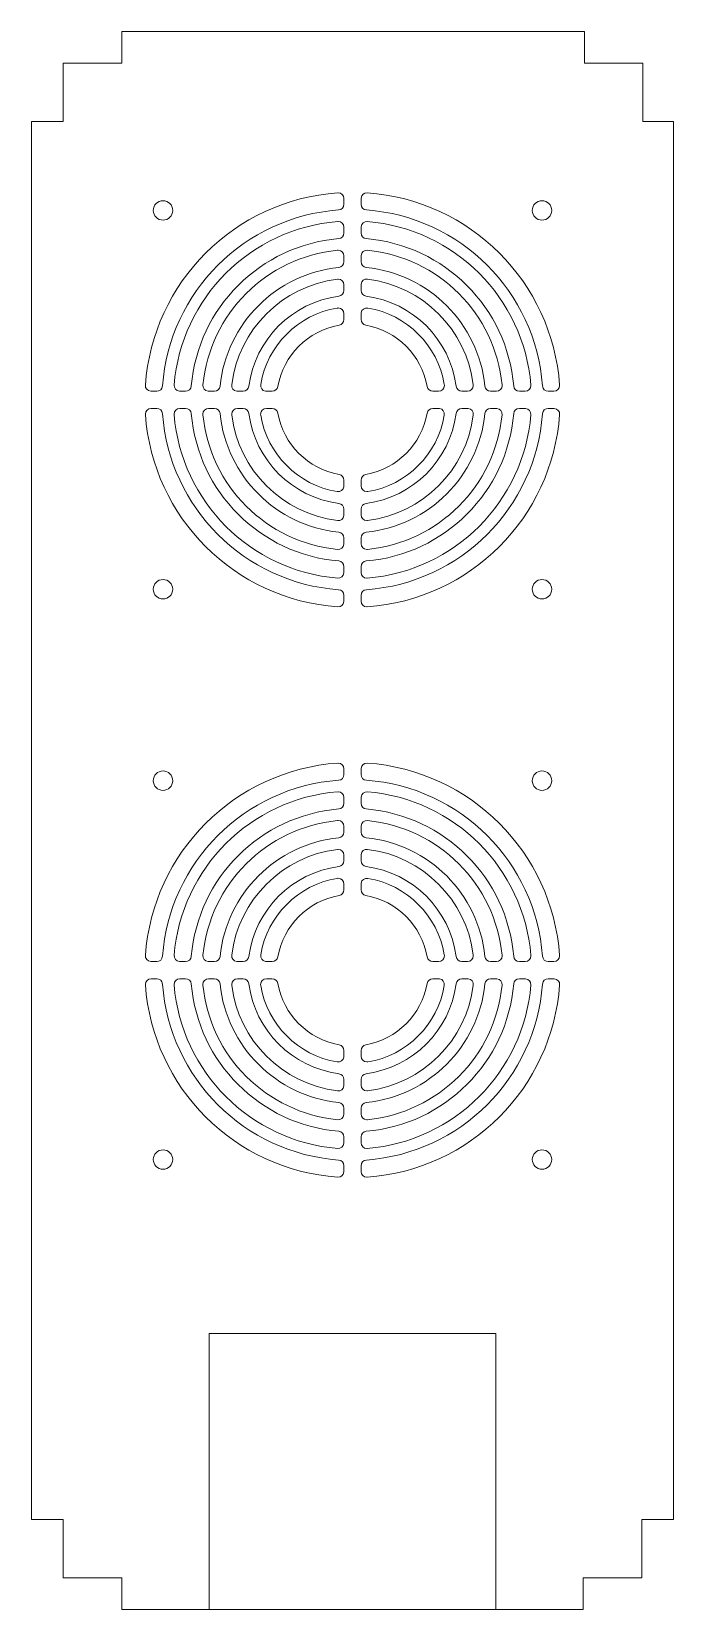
# Model space of a CAD drawing. Header units: millimetres. Extents: x 0 to 186, y -330 to 127.
import ezdxf

# ---------------------------------------------------------------- set-up
doc = ezdxf.new("R2010")
doc.units = ezdxf.units.MM
doc.header["$MEASUREMENT"] = 0
doc.layers.add('Layer 1', color=7, linetype='Continuous')

# ---------------------------------------------------------------- blocks, each defined once
blk = doc.blocks.new('block 3')
at = {"layer": 'Layer 1', "color": 7, "lineweight": 9}
blk.add_open_spline([(144.9, 75.36), (144.9, 76.91), (146.16, 78.17), (147.71, 78.17), (149.27, 78.17), (150.53, 76.91), (150.53, 75.36), (150.53, 73.8), (149.27, 72.54), (147.71, 72.54), (146.16, 72.54), (144.9, 73.8), (144.9, 75.36), (144.9, 75.36), (144.9, 75.36), (144.9, 75.36)], degree=3, knots=[0, 0, 0, 0, 1, 1, 1, 2, 2, 2, 3, 3, 3, 4, 4, 4, 5, 5, 5, 5], dxfattribs=at)
blk = doc.blocks.new('block 4')
at = {"layer": 'Layer 1', "color": 7, "lineweight": 9}
blk.add_open_spline([(35.12, 75.36), (35.12, 76.91), (36.38, 78.17), (37.94, 78.17), (39.49, 78.17), (40.75, 76.91), (40.75, 75.36), (40.75, 73.8), (39.49, 72.54), (37.94, 72.54), (36.38, 72.54), (35.12, 73.8), (35.12, 75.36), (35.12, 75.36), (35.12, 75.36), (35.12, 75.36)], degree=3, knots=[0, 0, 0, 0, 1, 1, 1, 2, 2, 2, 3, 3, 3, 4, 4, 4, 5, 5, 5, 5], dxfattribs=at)
blk = doc.blocks.new('block 5')
at = {"layer": 'Layer 1', "color": 7, "lineweight": 9}
blk.add_open_spline([(35.12, -34.42), (35.12, -32.86), (36.38, -31.6), (37.94, -31.6), (39.49, -31.6), (40.75, -32.86), (40.75, -34.42), (40.75, -35.97), (39.49, -37.23), (37.94, -37.23), (36.38, -37.23), (35.12, -35.97), (35.12, -34.42), (35.12, -34.42), (35.12, -34.42), (35.12, -34.42)], degree=3, knots=[0, 0, 0, 0, 1, 1, 1, 2, 2, 2, 3, 3, 3, 4, 4, 4, 5, 5, 5, 5], dxfattribs=at)
blk = doc.blocks.new('block 6')
at = {"layer": 'Layer 1', "color": 7, "lineweight": 9}
blk.add_open_spline([(144.9, -34.42), (144.9, -32.86), (146.16, -31.6), (147.71, -31.6), (149.27, -31.6), (150.53, -32.86), (150.53, -34.42), (150.53, -35.97), (149.27, -37.23), (147.71, -37.23), (146.16, -37.23), (144.9, -35.97), (144.9, -34.42), (144.9, -34.42), (144.9, -34.42), (144.9, -34.42)], degree=3, knots=[0, 0, 0, 0, 1, 1, 1, 2, 2, 2, 3, 3, 3, 4, 4, 4, 5, 5, 5, 5], dxfattribs=at)
blk = doc.blocks.new('block 7')
at = {"layer": 'Layer 1', "color": 7, "lineweight": 9}
blk.add_open_spline([(88.56, 80.46), (58.7, 78.34), (34.95, 54.59), (32.83, 24.74)], degree=3, dxfattribs=at)
blk = doc.blocks.new('block 8')
at = {"layer": 'Layer 1', "color": 7, "lineweight": 9}
blk.add_open_spline([(88.8, 75.49), (61.5, 73.49), (39.8, 51.79), (37.8, 24.5)], degree=3, dxfattribs=at)
blk = doc.blocks.new('block 9')
at = {"layer": 'Layer 1', "color": 7, "lineweight": 9}
blk.add_open_spline([(88.54, 72.14), (63.29, 70.05), (43.25, 50.01), (41.15, 24.76)], degree=3, dxfattribs=at)
blk = doc.blocks.new('block 10')
at = {"layer": 'Layer 1', "color": 7, "lineweight": 9}
blk.add_open_spline([(88.82, 67.17), (66.1, 65.22), (48.08, 47.2), (46.13, 24.48)], degree=3, dxfattribs=at)
blk = doc.blocks.new('block 11')
at = {"layer": 'Layer 1', "color": 7, "lineweight": 9}
blk.add_open_spline([(88.51, 63.81), (67.87, 61.75), (51.54, 45.42), (49.49, 24.78)], degree=3, dxfattribs=at)
blk = doc.blocks.new('block 12')
at = {"layer": 'Layer 1', "color": 7, "lineweight": 9}
blk.add_open_spline([(88.85, 58.83), (70.69, 56.95), (56.34, 42.6), (54.46, 24.45)], degree=3, dxfattribs=at)
blk = doc.blocks.new('block 13')
at = {"layer": 'Layer 1', "color": 7, "lineweight": 9}
blk.add_open_spline([(88.47, 55.45), (72.45, 53.46), (59.84, 40.84), (57.84, 24.82)], degree=3, dxfattribs=at)
blk = doc.blocks.new('block 14')
at = {"layer": 'Layer 1', "color": 7, "lineweight": 9}
blk.add_open_spline([(88.89, 50.49), (75.29, 48.7), (64.59, 38), (62.81, 24.4)], degree=3, dxfattribs=at)
blk = doc.blocks.new('block 15')
at = {"layer": 'Layer 1', "color": 7, "lineweight": 9}
blk.add_open_spline([(88.4, 47.06), (77.04, 45.17), (68.13, 36.26), (66.24, 24.89)], degree=3, dxfattribs=at)
blk = doc.blocks.new('block 16')
at = {"layer": 'Layer 1', "color": 7, "lineweight": 9}
blk.add_open_spline([(88.97, 42.1), (79.9, 40.49), (72.81, 33.39), (71.19, 24.33)], degree=3, dxfattribs=at)
blk = doc.blocks.new('block 17')
at = {"layer": 'Layer 1', "color": 7, "lineweight": 9}
blk.add_open_spline([(88.8, 75.49), (89.66, 75.55), (90.34, 76.28), (90.34, 77.15)], degree=3, dxfattribs=at)
blk = doc.blocks.new('block 18')
at = {"layer": 'Layer 1', "color": 7, "lineweight": 9}
blk.add_open_spline([(90.34, 78.81), (90.34, 79.73), (89.59, 80.47), (88.68, 80.47), (88.64, 80.47), (88.6, 80.47), (88.56, 80.46)], degree=3, knots=[0, 0, 0, 0, 1, 1, 1, 2, 2, 2, 2], dxfattribs=at)
blk = doc.blocks.new('block 19')
at = {"layer": 'Layer 1', "color": 7, "lineweight": 9}
blk.add_open_spline([(90.34, 70.49), (90.34, 71.4), (89.59, 72.15), (88.68, 72.15), (88.63, 72.15), (88.58, 72.14), (88.54, 72.14)], degree=3, knots=[0, 0, 0, 0, 1, 1, 1, 2, 2, 2, 2], dxfattribs=at)
blk = doc.blocks.new('block 20')
at = {"layer": 'Layer 1', "color": 7, "lineweight": 9}
blk.add_open_spline([(88.82, 67.17), (89.68, 67.24), (90.34, 67.96), (90.34, 68.82)], degree=3, dxfattribs=at)
blk = doc.blocks.new('block 21')
at = {"layer": 'Layer 1', "color": 7, "lineweight": 9}
blk.add_open_spline([(32.83, 24.74), (32.76, 23.82), (33.45, 23.03), (34.37, 22.96), (34.41, 22.96), (34.45, 22.96), (34.48, 22.96)], degree=3, knots=[0, 0, 0, 0, 1, 1, 1, 2, 2, 2, 2], dxfattribs=at)
blk = doc.blocks.new('block 22')
at = {"layer": 'Layer 1', "color": 7, "lineweight": 9}
blk.add_open_spline([(36.15, 22.96), (37.02, 22.96), (37.74, 23.63), (37.8, 24.5)], degree=3, dxfattribs=at)
blk = doc.blocks.new('block 23')
at = {"layer": 'Layer 1', "color": 7, "lineweight": 9}
blk.add_open_spline([(41.15, 24.76), (41.08, 23.84), (41.76, 23.04), (42.67, 22.96), (42.72, 22.96), (42.76, 22.96), (42.81, 22.96)], degree=3, knots=[0, 0, 0, 0, 1, 1, 1, 2, 2, 2, 2], dxfattribs=at)
blk = doc.blocks.new('block 24')
at = {"layer": 'Layer 1', "color": 7, "lineweight": 9}
blk.add_open_spline([(44.47, 22.96), (45.33, 22.96), (46.05, 23.62), (46.13, 24.48)], degree=3, dxfattribs=at)
blk = doc.blocks.new('block 25')
at = {"layer": 'Layer 1', "color": 7, "lineweight": 9}
blk.add_open_spline([(49.49, 24.78), (49.4, 23.87), (50.06, 23.06), (50.98, 22.97), (51.03, 22.96), (51.09, 22.96), (51.14, 22.96)], degree=3, knots=[0, 0, 0, 0, 1, 1, 1, 2, 2, 2, 2], dxfattribs=at)
blk = doc.blocks.new('block 26')
at = {"layer": 'Layer 1', "color": 7, "lineweight": 9}
blk.add_open_spline([(52.81, 22.96), (53.66, 22.96), (54.37, 23.6), (54.46, 24.45)], degree=3, dxfattribs=at)
blk = doc.blocks.new('block 27')
at = {"layer": 'Layer 1', "color": 7, "lineweight": 9}
blk.add_open_spline([(57.84, 24.82), (57.73, 23.91), (58.38, 23.08), (59.28, 22.97), (59.35, 22.96), (59.42, 22.96), (59.49, 22.96)], degree=3, knots=[0, 0, 0, 0, 1, 1, 1, 2, 2, 2, 2], dxfattribs=at)
blk = doc.blocks.new('block 28')
at = {"layer": 'Layer 1', "color": 7, "lineweight": 9}
blk.add_open_spline([(61.16, 22.96), (62, 22.96), (62.7, 23.58), (62.81, 24.4)], degree=3, dxfattribs=at)
blk = doc.blocks.new('block 29')
at = {"layer": 'Layer 1', "color": 7, "lineweight": 9}
blk.add_open_spline([(66.24, 24.89), (66.09, 23.99), (66.7, 23.13), (67.6, 22.98), (67.69, 22.97), (67.78, 22.96), (67.87, 22.96)], degree=3, knots=[0, 0, 0, 0, 1, 1, 1, 2, 2, 2, 2], dxfattribs=at)
blk = doc.blocks.new('block 30')
at = {"layer": 'Layer 1', "color": 7, "lineweight": 9}
blk.add_open_spline([(69.56, 22.96), (70.36, 22.96), (71.05, 23.54), (71.19, 24.33)], degree=3, dxfattribs=at)
blk = doc.blocks.new('block 31')
at = {"layer": 'Layer 1', "color": 7, "lineweight": 9}
blk.add_open_spline([(88.97, 42.1), (89.76, 42.24), (90.34, 42.93), (90.34, 43.74)], degree=3, dxfattribs=at)
blk = doc.blocks.new('block 32')
at = {"layer": 'Layer 1', "color": 7, "lineweight": 9}
blk.add_open_spline([(90.34, 45.42), (90.34, 46.34), (89.59, 47.08), (88.68, 47.08), (88.58, 47.08), (88.49, 47.07), (88.4, 47.06)], degree=3, knots=[0, 0, 0, 0, 1, 1, 1, 2, 2, 2, 2], dxfattribs=at)
blk = doc.blocks.new('block 33')
at = {"layer": 'Layer 1', "color": 7, "lineweight": 9}
blk.add_open_spline([(88.89, 50.49), (89.72, 50.59), (90.34, 51.3), (90.34, 52.13)], degree=3, dxfattribs=at)
blk = doc.blocks.new('block 34')
at = {"layer": 'Layer 1', "color": 7, "lineweight": 9}
blk.add_open_spline([(90.34, 53.8), (90.34, 54.72), (89.59, 55.46), (88.68, 55.46), (88.61, 55.46), (88.54, 55.46), (88.47, 55.45)], degree=3, knots=[0, 0, 0, 0, 1, 1, 1, 2, 2, 2, 2], dxfattribs=at)
blk = doc.blocks.new('block 35')
at = {"layer": 'Layer 1', "color": 7, "lineweight": 9}
blk.add_open_spline([(88.85, 58.83), (89.69, 58.92), (90.34, 59.64), (90.34, 60.49)], degree=3, dxfattribs=at)
blk = doc.blocks.new('block 36')
at = {"layer": 'Layer 1', "color": 7, "lineweight": 9}
blk.add_open_spline([(90.34, 62.15), (90.34, 63.07), (89.59, 63.81), (88.68, 63.81), (88.62, 63.81), (88.57, 63.81), (88.51, 63.81)], degree=3, knots=[0, 0, 0, 0, 1, 1, 1, 2, 2, 2, 2], dxfattribs=at)
blk = doc.blocks.new('block 37')
at = {"layer": 'Layer 1', "color": 7, "lineweight": 9}
blk.add_open_spline([(152.82, 24.74), (150.7, 54.59), (126.95, 78.34), (97.09, 80.46)], degree=3, dxfattribs=at)
blk = doc.blocks.new('block 38')
at = {"layer": 'Layer 1', "color": 7, "lineweight": 9}
blk.add_open_spline([(147.85, 24.5), (145.85, 51.79), (124.14, 73.49), (96.85, 75.49)], degree=3, dxfattribs=at)
blk = doc.blocks.new('block 39')
at = {"layer": 'Layer 1', "color": 7, "lineweight": 9}
blk.add_open_spline([(144.5, 24.76), (142.4, 50.01), (122.36, 70.05), (97.11, 72.14)], degree=3, dxfattribs=at)
blk = doc.blocks.new('block 40')
at = {"layer": 'Layer 1', "color": 7, "lineweight": 9}
blk.add_open_spline([(139.52, 24.48), (137.57, 47.2), (119.55, 65.22), (96.83, 67.17)], degree=3, dxfattribs=at)
blk = doc.blocks.new('block 41')
at = {"layer": 'Layer 1', "color": 7, "lineweight": 9}
blk.add_open_spline([(136.16, 24.78), (134.11, 45.42), (117.78, 61.75), (97.14, 63.81)], degree=3, dxfattribs=at)
blk = doc.blocks.new('block 42')
at = {"layer": 'Layer 1', "color": 7, "lineweight": 9}
blk.add_open_spline([(131.19, 24.45), (129.31, 42.6), (114.96, 56.95), (96.8, 58.83)], degree=3, dxfattribs=at)
blk = doc.blocks.new('block 43')
at = {"layer": 'Layer 1', "color": 7, "lineweight": 9}
blk.add_open_spline([(127.81, 24.82), (125.81, 40.84), (113.2, 53.46), (97.18, 55.45)], degree=3, dxfattribs=at)
blk = doc.blocks.new('block 44')
at = {"layer": 'Layer 1', "color": 7, "lineweight": 9}
blk.add_open_spline([(122.84, 24.4), (121.06, 38), (110.36, 48.7), (96.76, 50.49)], degree=3, dxfattribs=at)
blk = doc.blocks.new('block 45')
at = {"layer": 'Layer 1', "color": 7, "lineweight": 9}
blk.add_open_spline([(119.41, 24.89), (117.52, 36.26), (108.61, 45.17), (97.25, 47.06)], degree=3, dxfattribs=at)
blk = doc.blocks.new('block 46')
at = {"layer": 'Layer 1', "color": 7, "lineweight": 9}
blk.add_open_spline([(114.46, 24.33), (112.84, 33.39), (105.75, 40.49), (96.68, 42.1)], degree=3, dxfattribs=at)
blk = doc.blocks.new('block 47')
at = {"layer": 'Layer 1', "color": 7, "lineweight": 9}
blk.add_open_spline([(147.85, 24.5), (147.91, 23.63), (148.63, 22.96), (149.5, 22.96)], degree=3, dxfattribs=at)
blk = doc.blocks.new('block 48')
at = {"layer": 'Layer 1', "color": 7, "lineweight": 9}
blk.add_open_spline([(151.16, 22.96), (152.08, 22.96), (152.82, 23.7), (152.82, 24.62), (152.82, 24.66), (152.82, 24.7), (152.82, 24.74)], degree=3, knots=[0, 0, 0, 0, 1, 1, 1, 2, 2, 2, 2], dxfattribs=at)
blk = doc.blocks.new('block 49')
at = {"layer": 'Layer 1', "color": 7, "lineweight": 9}
blk.add_open_spline([(142.84, 22.96), (143.76, 22.96), (144.5, 23.7), (144.5, 24.62), (144.5, 24.66), (144.5, 24.71), (144.5, 24.76)], degree=3, knots=[0, 0, 0, 0, 1, 1, 1, 2, 2, 2, 2], dxfattribs=at)
blk = doc.blocks.new('block 50')
at = {"layer": 'Layer 1', "color": 7, "lineweight": 9}
blk.add_open_spline([(139.52, 24.48), (139.6, 23.62), (140.31, 22.96), (141.18, 22.96)], degree=3, dxfattribs=at)
blk = doc.blocks.new('block 51')
at = {"layer": 'Layer 1', "color": 7, "lineweight": 9}
blk.add_open_spline([(97.09, 80.46), (96.18, 80.53), (95.38, 79.84), (95.32, 78.93), (95.32, 78.89), (95.31, 78.85), (95.31, 78.81)], degree=3, knots=[0, 0, 0, 0, 1, 1, 1, 2, 2, 2, 2], dxfattribs=at)
blk = doc.blocks.new('block 52')
at = {"layer": 'Layer 1', "color": 7, "lineweight": 9}
blk.add_open_spline([(95.31, 77.15), (95.31, 76.28), (95.99, 75.55), (96.85, 75.49)], degree=3, dxfattribs=at)
blk = doc.blocks.new('block 53')
at = {"layer": 'Layer 1', "color": 7, "lineweight": 9}
blk.add_open_spline([(97.11, 72.14), (96.2, 72.22), (95.4, 71.54), (95.32, 70.62), (95.32, 70.58), (95.31, 70.53), (95.31, 70.49)], degree=3, knots=[0, 0, 0, 0, 1, 1, 1, 2, 2, 2, 2], dxfattribs=at)
blk = doc.blocks.new('block 54')
at = {"layer": 'Layer 1', "color": 7, "lineweight": 9}
blk.add_open_spline([(95.31, 68.82), (95.31, 67.96), (95.97, 67.24), (96.83, 67.17)], degree=3, dxfattribs=at)
blk = doc.blocks.new('block 55')
at = {"layer": 'Layer 1', "color": 7, "lineweight": 9}
blk.add_open_spline([(97.14, 63.81), (96.23, 63.9), (95.41, 63.23), (95.32, 62.32), (95.32, 62.26), (95.31, 62.21), (95.31, 62.15)], degree=3, knots=[0, 0, 0, 0, 1, 1, 1, 2, 2, 2, 2], dxfattribs=at)
blk = doc.blocks.new('block 56')
at = {"layer": 'Layer 1', "color": 7, "lineweight": 9}
blk.add_open_spline([(95.31, 60.49), (95.31, 59.64), (95.96, 58.92), (96.8, 58.83)], degree=3, dxfattribs=at)
blk = doc.blocks.new('block 57')
at = {"layer": 'Layer 1', "color": 7, "lineweight": 9}
blk.add_open_spline([(97.18, 55.45), (96.27, 55.56), (95.44, 54.92), (95.33, 54.01), (95.32, 53.94), (95.31, 53.87), (95.31, 53.8)], degree=3, knots=[0, 0, 0, 0, 1, 1, 1, 2, 2, 2, 2], dxfattribs=at)
blk = doc.blocks.new('block 58')
at = {"layer": 'Layer 1', "color": 7, "lineweight": 9}
blk.add_open_spline([(95.31, 52.13), (95.31, 51.3), (95.93, 50.59), (96.76, 50.49)], degree=3, dxfattribs=at)
blk = doc.blocks.new('block 59')
at = {"layer": 'Layer 1', "color": 7, "lineweight": 9}
blk.add_open_spline([(97.25, 47.06), (96.34, 47.21), (95.49, 46.6), (95.34, 45.69), (95.32, 45.6), (95.31, 45.51), (95.31, 45.42)], degree=3, knots=[0, 0, 0, 0, 1, 1, 1, 2, 2, 2, 2], dxfattribs=at)
blk = doc.blocks.new('block 60')
at = {"layer": 'Layer 1', "color": 7, "lineweight": 9}
blk.add_open_spline([(95.31, 43.74), (95.31, 42.93), (95.89, 42.24), (96.68, 42.1)], degree=3, dxfattribs=at)
blk = doc.blocks.new('block 61')
at = {"layer": 'Layer 1', "color": 7, "lineweight": 9}
blk.add_open_spline([(114.46, 24.33), (114.6, 23.54), (115.29, 22.96), (116.09, 22.96)], degree=3, dxfattribs=at)
blk = doc.blocks.new('block 62')
at = {"layer": 'Layer 1', "color": 7, "lineweight": 9}
blk.add_open_spline([(117.78, 22.96), (118.69, 22.96), (119.44, 23.7), (119.44, 24.62), (119.44, 24.71), (119.43, 24.8), (119.41, 24.89)], degree=3, knots=[0, 0, 0, 0, 1, 1, 1, 2, 2, 2, 2], dxfattribs=at)
blk = doc.blocks.new('block 63')
at = {"layer": 'Layer 1', "color": 7, "lineweight": 9}
blk.add_open_spline([(122.84, 24.4), (122.95, 23.58), (123.65, 22.96), (124.49, 22.96)], degree=3, dxfattribs=at)
blk = doc.blocks.new('block 64')
at = {"layer": 'Layer 1', "color": 7, "lineweight": 9}
blk.add_open_spline([(126.16, 22.96), (127.08, 22.96), (127.82, 23.7), (127.82, 24.62), (127.82, 24.69), (127.82, 24.76), (127.81, 24.82)], degree=3, knots=[0, 0, 0, 0, 1, 1, 1, 2, 2, 2, 2], dxfattribs=at)
blk = doc.blocks.new('block 65')
at = {"layer": 'Layer 1', "color": 7, "lineweight": 9}
blk.add_open_spline([(131.19, 24.45), (131.28, 23.6), (131.99, 22.96), (132.84, 22.96)], degree=3, dxfattribs=at)
blk = doc.blocks.new('block 66')
at = {"layer": 'Layer 1', "color": 7, "lineweight": 9}
blk.add_open_spline([(134.51, 22.96), (135.43, 22.96), (136.17, 23.7), (136.17, 24.62), (136.17, 24.67), (136.17, 24.73), (136.16, 24.78)], degree=3, knots=[0, 0, 0, 0, 1, 1, 1, 2, 2, 2, 2], dxfattribs=at)
blk = doc.blocks.new('block 67')
at = {"layer": 'Layer 1', "color": 7, "lineweight": 9}
blk.add_open_spline([(97.09, -39.53), (126.95, -37.4), (150.7, -13.65), (152.82, 16.2)], degree=3, dxfattribs=at)
blk = doc.blocks.new('block 68')
at = {"layer": 'Layer 1', "color": 7, "lineweight": 9}
blk.add_open_spline([(96.85, -34.55), (124.14, -32.55), (145.85, -10.85), (147.85, 16.44)], degree=3, dxfattribs=at)
blk = doc.blocks.new('block 69')
at = {"layer": 'Layer 1', "color": 7, "lineweight": 9}
blk.add_open_spline([(97.11, -31.2), (122.36, -29.11), (142.4, -9.07), (144.5, 16.18)], degree=3, dxfattribs=at)
blk = doc.blocks.new('block 70')
at = {"layer": 'Layer 1', "color": 7, "lineweight": 9}
blk.add_open_spline([(96.83, -26.23), (119.55, -24.28), (137.57, -6.26), (139.52, 16.46)], degree=3, dxfattribs=at)
blk = doc.blocks.new('block 71')
at = {"layer": 'Layer 1', "color": 7, "lineweight": 9}
blk.add_open_spline([(97.14, -22.87), (117.78, -20.81), (134.11, -4.49), (136.16, 16.16)], degree=3, dxfattribs=at)
blk = doc.blocks.new('block 72')
at = {"layer": 'Layer 1', "color": 7, "lineweight": 9}
blk.add_open_spline([(96.8, -17.9), (114.96, -16.01), (129.31, -1.66), (131.19, 16.49)], degree=3, dxfattribs=at)
blk = doc.blocks.new('block 73')
at = {"layer": 'Layer 1', "color": 7, "lineweight": 9}
blk.add_open_spline([(97.18, -14.51), (113.2, -12.52), (125.81, 0.1), (127.81, 16.11)], degree=3, dxfattribs=at)
blk = doc.blocks.new('block 74')
at = {"layer": 'Layer 1', "color": 7, "lineweight": 9}
blk.add_open_spline([(96.76, -9.55), (110.36, -7.76), (121.06, 2.94), (122.84, 16.54)], degree=3, dxfattribs=at)
blk = doc.blocks.new('block 75')
at = {"layer": 'Layer 1', "color": 7, "lineweight": 9}
blk.add_open_spline([(97.25, -6.12), (108.61, -4.23), (117.52, 4.68), (119.41, 16.05)], degree=3, dxfattribs=at)
blk = doc.blocks.new('block 76')
at = {"layer": 'Layer 1', "color": 7, "lineweight": 9}
blk.add_open_spline([(96.68, -1.16), (105.75, 0.45), (112.84, 7.55), (114.46, 16.61)], degree=3, dxfattribs=at)
blk = doc.blocks.new('block 77')
at = {"layer": 'Layer 1', "color": 7, "lineweight": 9}
blk.add_open_spline([(96.85, -34.55), (95.99, -34.62), (95.31, -35.34), (95.31, -36.21)], degree=3, dxfattribs=at)
blk = doc.blocks.new('block 78')
at = {"layer": 'Layer 1', "color": 7, "lineweight": 9}
blk.add_open_spline([(95.31, -37.87), (95.31, -38.79), (96.06, -39.53), (96.97, -39.53), (97.01, -39.53), (97.05, -39.53), (97.09, -39.53)], degree=3, knots=[0, 0, 0, 0, 1, 1, 1, 2, 2, 2, 2], dxfattribs=at)
blk = doc.blocks.new('block 79')
at = {"layer": 'Layer 1', "color": 7, "lineweight": 9}
blk.add_open_spline([(95.31, -29.55), (95.31, -30.46), (96.06, -31.21), (96.97, -31.21), (97.02, -31.21), (97.07, -31.21), (97.11, -31.2)], degree=3, knots=[0, 0, 0, 0, 1, 1, 1, 2, 2, 2, 2], dxfattribs=at)
blk = doc.blocks.new('block 80')
at = {"layer": 'Layer 1', "color": 7, "lineweight": 9}
blk.add_open_spline([(96.83, -26.23), (95.97, -26.3), (95.31, -27.02), (95.31, -27.88)], degree=3, dxfattribs=at)
blk = doc.blocks.new('block 81')
at = {"layer": 'Layer 1', "color": 7, "lineweight": 9}
blk.add_open_spline([(152.82, 16.2), (152.89, 17.12), (152.2, 17.91), (151.28, 17.98), (151.24, 17.98), (151.2, 17.98), (151.16, 17.98)], degree=3, knots=[0, 0, 0, 0, 1, 1, 1, 2, 2, 2, 2], dxfattribs=at)
blk = doc.blocks.new('block 82')
at = {"layer": 'Layer 1', "color": 7, "lineweight": 9}
blk.add_open_spline([(149.5, 17.98), (148.63, 17.98), (147.91, 17.31), (147.85, 16.44)], degree=3, dxfattribs=at)
blk = doc.blocks.new('block 83')
at = {"layer": 'Layer 1', "color": 7, "lineweight": 9}
blk.add_open_spline([(144.5, 16.18), (144.57, 17.1), (143.89, 17.9), (142.98, 17.97), (142.93, 17.98), (142.89, 17.98), (142.84, 17.98)], degree=3, knots=[0, 0, 0, 0, 1, 1, 1, 2, 2, 2, 2], dxfattribs=at)
blk = doc.blocks.new('block 84')
at = {"layer": 'Layer 1', "color": 7, "lineweight": 9}
blk.add_open_spline([(141.18, 17.98), (140.31, 17.98), (139.6, 17.32), (139.52, 16.46)], degree=3, dxfattribs=at)
blk = doc.blocks.new('block 85')
at = {"layer": 'Layer 1', "color": 7, "lineweight": 9}
blk.add_open_spline([(136.16, 16.16), (136.25, 17.07), (135.59, 17.88), (134.67, 17.97), (134.62, 17.98), (134.56, 17.98), (134.51, 17.98)], degree=3, knots=[0, 0, 0, 0, 1, 1, 1, 2, 2, 2, 2], dxfattribs=at)
blk = doc.blocks.new('block 86')
at = {"layer": 'Layer 1', "color": 7, "lineweight": 9}
blk.add_open_spline([(132.84, 17.98), (131.99, 17.98), (131.28, 17.34), (131.19, 16.49)], degree=3, dxfattribs=at)
blk = doc.blocks.new('block 87')
at = {"layer": 'Layer 1', "color": 7, "lineweight": 9}
blk.add_open_spline([(127.81, 16.11), (127.92, 17.02), (127.27, 17.85), (126.36, 17.97), (126.3, 17.98), (126.23, 17.98), (126.16, 17.98)], degree=3, knots=[0, 0, 0, 0, 1, 1, 1, 2, 2, 2, 2], dxfattribs=at)
blk = doc.blocks.new('block 88')
at = {"layer": 'Layer 1', "color": 7, "lineweight": 9}
blk.add_open_spline([(124.49, 17.98), (123.65, 17.98), (122.95, 17.36), (122.84, 16.54)], degree=3, dxfattribs=at)
blk = doc.blocks.new('block 89')
at = {"layer": 'Layer 1', "color": 7, "lineweight": 9}
blk.add_open_spline([(119.41, 16.05), (119.56, 16.95), (118.95, 17.81), (118.05, 17.96), (117.96, 17.97), (117.87, 17.98), (117.78, 17.98)], degree=3, knots=[0, 0, 0, 0, 1, 1, 1, 2, 2, 2, 2], dxfattribs=at)
blk = doc.blocks.new('block 90')
at = {"layer": 'Layer 1', "color": 7, "lineweight": 9}
blk.add_open_spline([(116.09, 17.98), (115.29, 17.98), (114.6, 17.4), (114.46, 16.61)], degree=3, dxfattribs=at)
blk = doc.blocks.new('block 91')
at = {"layer": 'Layer 1', "color": 7, "lineweight": 9}
blk.add_open_spline([(96.68, -1.16), (95.89, -1.31), (95.31, -1.99), (95.31, -2.8)], degree=3, dxfattribs=at)
blk = doc.blocks.new('block 92')
at = {"layer": 'Layer 1', "color": 7, "lineweight": 9}
blk.add_open_spline([(95.31, -4.48), (95.31, -5.4), (96.06, -6.14), (96.97, -6.14), (97.07, -6.14), (97.16, -6.13), (97.25, -6.12)], degree=3, knots=[0, 0, 0, 0, 1, 1, 1, 2, 2, 2, 2], dxfattribs=at)
blk = doc.blocks.new('block 93')
at = {"layer": 'Layer 1', "color": 7, "lineweight": 9}
blk.add_open_spline([(96.76, -9.55), (95.93, -9.66), (95.31, -10.36), (95.31, -11.19)], degree=3, dxfattribs=at)
blk = doc.blocks.new('block 94')
at = {"layer": 'Layer 1', "color": 7, "lineweight": 9}
blk.add_open_spline([(95.31, -12.87), (95.31, -13.78), (96.06, -14.53), (96.97, -14.53), (97.04, -14.53), (97.11, -14.52), (97.18, -14.51)], degree=3, knots=[0, 0, 0, 0, 1, 1, 1, 2, 2, 2, 2], dxfattribs=at)
blk = doc.blocks.new('block 95')
at = {"layer": 'Layer 1', "color": 7, "lineweight": 9}
blk.add_open_spline([(96.8, -17.9), (95.96, -17.98), (95.31, -18.7), (95.31, -19.55)], degree=3, dxfattribs=at)
blk = doc.blocks.new('block 96')
at = {"layer": 'Layer 1', "color": 7, "lineweight": 9}
blk.add_open_spline([(95.31, -21.22), (95.31, -22.13), (96.06, -22.88), (96.97, -22.88), (97.03, -22.88), (97.08, -22.87), (97.14, -22.87)], degree=3, knots=[0, 0, 0, 0, 1, 1, 1, 2, 2, 2, 2], dxfattribs=at)
blk = doc.blocks.new('block 97')
at = {"layer": 'Layer 1', "color": 7, "lineweight": 9}
blk.add_open_spline([(32.83, 16.2), (34.95, -13.65), (58.7, -37.4), (88.56, -39.53)], degree=3, dxfattribs=at)
blk = doc.blocks.new('block 98')
at = {"layer": 'Layer 1', "color": 7, "lineweight": 9}
blk.add_open_spline([(37.8, 16.44), (39.8, -10.85), (61.5, -32.55), (88.8, -34.55)], degree=3, dxfattribs=at)
blk = doc.blocks.new('block 99')
at = {"layer": 'Layer 1', "color": 7, "lineweight": 9}
blk.add_open_spline([(41.15, 16.18), (43.25, -9.07), (63.29, -29.11), (88.54, -31.2)], degree=3, dxfattribs=at)
blk = doc.blocks.new('block 100')
at = {"layer": 'Layer 1', "color": 7, "lineweight": 9}
blk.add_open_spline([(46.13, 16.46), (48.08, -6.26), (66.1, -24.28), (88.82, -26.23)], degree=3, dxfattribs=at)
blk = doc.blocks.new('block 101')
at = {"layer": 'Layer 1', "color": 7, "lineweight": 9}
blk.add_open_spline([(49.49, 16.16), (51.54, -4.49), (67.87, -20.81), (88.51, -22.87)], degree=3, dxfattribs=at)
blk = doc.blocks.new('block 102')
at = {"layer": 'Layer 1', "color": 7, "lineweight": 9}
blk.add_open_spline([(54.46, 16.49), (56.34, -1.66), (70.69, -16.01), (88.85, -17.9)], degree=3, dxfattribs=at)
blk = doc.blocks.new('block 103')
at = {"layer": 'Layer 1', "color": 7, "lineweight": 9}
blk.add_open_spline([(57.84, 16.11), (59.84, 0.1), (72.45, -12.52), (88.47, -14.51)], degree=3, dxfattribs=at)
blk = doc.blocks.new('block 104')
at = {"layer": 'Layer 1', "color": 7, "lineweight": 9}
blk.add_open_spline([(62.81, 16.54), (64.59, 2.94), (75.29, -7.76), (88.89, -9.55)], degree=3, dxfattribs=at)
blk = doc.blocks.new('block 105')
at = {"layer": 'Layer 1', "color": 7, "lineweight": 9}
blk.add_open_spline([(66.24, 16.05), (68.13, 4.68), (77.04, -4.23), (88.4, -6.12)], degree=3, dxfattribs=at)
blk = doc.blocks.new('block 106')
at = {"layer": 'Layer 1', "color": 7, "lineweight": 9}
blk.add_open_spline([(71.19, 16.61), (72.81, 7.55), (79.9, 0.45), (88.97, -1.16)], degree=3, dxfattribs=at)
blk = doc.blocks.new('block 107')
at = {"layer": 'Layer 1', "color": 7, "lineweight": 9}
blk.add_open_spline([(37.8, 16.44), (37.74, 17.31), (37.02, 17.98), (36.15, 17.98)], degree=3, dxfattribs=at)
blk = doc.blocks.new('block 108')
at = {"layer": 'Layer 1', "color": 7, "lineweight": 9}
blk.add_open_spline([(34.48, 17.98), (33.57, 17.98), (32.82, 17.24), (32.82, 16.32), (32.82, 16.28), (32.83, 16.24), (32.83, 16.2)], degree=3, knots=[0, 0, 0, 0, 1, 1, 1, 2, 2, 2, 2], dxfattribs=at)
blk = doc.blocks.new('block 109')
at = {"layer": 'Layer 1', "color": 7, "lineweight": 9}
blk.add_open_spline([(42.81, 17.98), (41.89, 17.98), (41.15, 17.24), (41.15, 16.32), (41.15, 16.27), (41.15, 16.23), (41.15, 16.18)], degree=3, knots=[0, 0, 0, 0, 1, 1, 1, 2, 2, 2, 2], dxfattribs=at)
blk = doc.blocks.new('block 110')
at = {"layer": 'Layer 1', "color": 7, "lineweight": 9}
blk.add_open_spline([(46.13, 16.46), (46.05, 17.32), (45.33, 17.98), (44.47, 17.98)], degree=3, dxfattribs=at)
blk = doc.blocks.new('block 111')
at = {"layer": 'Layer 1', "color": 7, "lineweight": 9}
blk.add_open_spline([(88.56, -39.53), (89.47, -39.59), (90.27, -38.9), (90.33, -37.99), (90.33, -37.95), (90.34, -37.91), (90.34, -37.87)], degree=3, knots=[0, 0, 0, 0, 1, 1, 1, 2, 2, 2, 2], dxfattribs=at)
blk = doc.blocks.new('block 112')
at = {"layer": 'Layer 1', "color": 7, "lineweight": 9}
blk.add_open_spline([(90.34, -36.21), (90.34, -35.34), (89.66, -34.62), (88.8, -34.55)], degree=3, dxfattribs=at)
blk = doc.blocks.new('block 113')
at = {"layer": 'Layer 1', "color": 7, "lineweight": 9}
blk.add_open_spline([(88.54, -31.2), (89.45, -31.28), (90.25, -30.6), (90.33, -29.69), (90.33, -29.64), (90.34, -29.59), (90.34, -29.55)], degree=3, knots=[0, 0, 0, 0, 1, 1, 1, 2, 2, 2, 2], dxfattribs=at)
blk = doc.blocks.new('block 114')
at = {"layer": 'Layer 1', "color": 7, "lineweight": 9}
blk.add_open_spline([(90.34, -27.88), (90.34, -27.02), (89.68, -26.3), (88.82, -26.23)], degree=3, dxfattribs=at)
blk = doc.blocks.new('block 115')
at = {"layer": 'Layer 1', "color": 7, "lineweight": 9}
blk.add_open_spline([(88.51, -22.87), (89.42, -22.96), (90.24, -22.29), (90.33, -21.38), (90.33, -21.33), (90.34, -21.27), (90.34, -21.22)], degree=3, knots=[0, 0, 0, 0, 1, 1, 1, 2, 2, 2, 2], dxfattribs=at)
blk = doc.blocks.new('block 116')
at = {"layer": 'Layer 1', "color": 7, "lineweight": 9}
blk.add_open_spline([(90.34, -19.55), (90.34, -18.7), (89.69, -17.98), (88.85, -17.9)], degree=3, dxfattribs=at)
blk = doc.blocks.new('block 117')
at = {"layer": 'Layer 1', "color": 7, "lineweight": 9}
blk.add_open_spline([(88.47, -14.51), (89.38, -14.63), (90.21, -13.98), (90.32, -13.07), (90.33, -13), (90.34, -12.93), (90.34, -12.87)], degree=3, knots=[0, 0, 0, 0, 1, 1, 1, 2, 2, 2, 2], dxfattribs=at)
blk = doc.blocks.new('block 118')
at = {"layer": 'Layer 1', "color": 7, "lineweight": 9}
blk.add_open_spline([(90.34, -11.19), (90.34, -10.36), (89.72, -9.66), (88.89, -9.55)], degree=3, dxfattribs=at)
blk = doc.blocks.new('block 119')
at = {"layer": 'Layer 1', "color": 7, "lineweight": 9}
blk.add_open_spline([(88.4, -6.12), (89.31, -6.27), (90.16, -5.66), (90.31, -4.75), (90.33, -4.66), (90.34, -4.57), (90.34, -4.48)], degree=3, knots=[0, 0, 0, 0, 1, 1, 1, 2, 2, 2, 2], dxfattribs=at)
blk = doc.blocks.new('block 120')
at = {"layer": 'Layer 1', "color": 7, "lineweight": 9}
blk.add_open_spline([(90.34, -2.8), (90.34, -1.99), (89.76, -1.31), (88.97, -1.16)], degree=3, dxfattribs=at)
blk = doc.blocks.new('block 121')
at = {"layer": 'Layer 1', "color": 7, "lineweight": 9}
blk.add_open_spline([(71.19, 16.61), (71.05, 17.4), (70.36, 17.98), (69.56, 17.98)], degree=3, dxfattribs=at)
blk = doc.blocks.new('block 122')
at = {"layer": 'Layer 1', "color": 7, "lineweight": 9}
blk.add_open_spline([(67.87, 17.98), (66.96, 17.98), (66.21, 17.24), (66.21, 16.32), (66.21, 16.23), (66.22, 16.14), (66.24, 16.05)], degree=3, knots=[0, 0, 0, 0, 1, 1, 1, 2, 2, 2, 2], dxfattribs=at)
blk = doc.blocks.new('block 123')
at = {"layer": 'Layer 1', "color": 7, "lineweight": 9}
blk.add_open_spline([(62.81, 16.54), (62.7, 17.36), (62, 17.98), (61.16, 17.98)], degree=3, dxfattribs=at)
blk = doc.blocks.new('block 124')
at = {"layer": 'Layer 1', "color": 7, "lineweight": 9}
blk.add_open_spline([(59.49, 17.98), (58.57, 17.98), (57.83, 17.24), (57.83, 16.32), (57.83, 16.25), (57.83, 16.18), (57.84, 16.11)], degree=3, knots=[0, 0, 0, 0, 1, 1, 1, 2, 2, 2, 2], dxfattribs=at)
blk = doc.blocks.new('block 125')
at = {"layer": 'Layer 1', "color": 7, "lineweight": 9}
blk.add_open_spline([(54.46, 16.49), (54.37, 17.34), (53.66, 17.98), (52.81, 17.98)], degree=3, dxfattribs=at)
blk = doc.blocks.new('block 126')
at = {"layer": 'Layer 1', "color": 7, "lineweight": 9}
blk.add_open_spline([(51.14, 17.98), (50.22, 17.98), (49.48, 17.24), (49.48, 16.32), (49.48, 16.27), (49.48, 16.21), (49.49, 16.16)], degree=3, knots=[0, 0, 0, 0, 1, 1, 1, 2, 2, 2, 2], dxfattribs=at)
blk = doc.blocks.new('block 127')
at = {"layer": 'Layer 1', "color": 7, "lineweight": 9}
blk.add_lwpolyline([(69.56, 22.96), (67.87, 22.96)], dxfattribs=at)
blk = doc.blocks.new('block 128')
at = {"layer": 'Layer 1', "color": 7, "lineweight": 9}
blk.add_lwpolyline([(90.34, 43.74), (90.34, 45.42)], dxfattribs=at)
blk = doc.blocks.new('block 129')
at = {"layer": 'Layer 1', "color": 7, "lineweight": 9}
blk.add_lwpolyline([(90.34, 52.13), (90.34, 53.8)], dxfattribs=at)
blk = doc.blocks.new('block 130')
at = {"layer": 'Layer 1', "color": 7, "lineweight": 9}
blk.add_lwpolyline([(90.34, 60.49), (90.34, 62.15)], dxfattribs=at)
blk = doc.blocks.new('block 131')
at = {"layer": 'Layer 1', "color": 7, "lineweight": 9}
blk.add_lwpolyline([(90.34, 68.82), (90.34, 70.49)], dxfattribs=at)
blk = doc.blocks.new('block 132')
at = {"layer": 'Layer 1', "color": 7, "lineweight": 9}
blk.add_lwpolyline([(90.34, 77.15), (90.34, 78.81)], dxfattribs=at)
blk = doc.blocks.new('block 133')
at = {"layer": 'Layer 1', "color": 7, "lineweight": 9}
blk.add_lwpolyline([(36.15, 22.96), (34.48, 22.96)], dxfattribs=at)
blk = doc.blocks.new('block 134')
at = {"layer": 'Layer 1', "color": 7, "lineweight": 9}
blk.add_lwpolyline([(44.47, 22.96), (42.81, 22.96)], dxfattribs=at)
blk = doc.blocks.new('block 135')
at = {"layer": 'Layer 1', "color": 7, "lineweight": 9}
blk.add_lwpolyline([(52.81, 22.96), (51.14, 22.96)], dxfattribs=at)
blk = doc.blocks.new('block 136')
at = {"layer": 'Layer 1', "color": 7, "lineweight": 9}
blk.add_lwpolyline([(61.16, 22.96), (59.49, 22.96)], dxfattribs=at)
blk = doc.blocks.new('block 137')
at = {"layer": 'Layer 1', "color": 7, "lineweight": 9}
blk.add_lwpolyline([(95.31, 43.74), (95.31, 45.42)], dxfattribs=at)
blk = doc.blocks.new('block 138')
at = {"layer": 'Layer 1', "color": 7, "lineweight": 9}
blk.add_lwpolyline([(116.09, 22.96), (117.78, 22.96)], dxfattribs=at)
blk = doc.blocks.new('block 139')
at = {"layer": 'Layer 1', "color": 7, "lineweight": 9}
blk.add_lwpolyline([(124.49, 22.96), (126.16, 22.96)], dxfattribs=at)
blk = doc.blocks.new('block 140')
at = {"layer": 'Layer 1', "color": 7, "lineweight": 9}
blk.add_lwpolyline([(132.84, 22.96), (134.51, 22.96)], dxfattribs=at)
blk = doc.blocks.new('block 141')
at = {"layer": 'Layer 1', "color": 7, "lineweight": 9}
blk.add_lwpolyline([(141.18, 22.96), (142.84, 22.96)], dxfattribs=at)
blk = doc.blocks.new('block 142')
at = {"layer": 'Layer 1', "color": 7, "lineweight": 9}
blk.add_lwpolyline([(149.5, 22.96), (151.16, 22.96)], dxfattribs=at)
blk = doc.blocks.new('block 143')
at = {"layer": 'Layer 1', "color": 7, "lineweight": 9}
blk.add_lwpolyline([(95.31, 77.15), (95.31, 78.81)], dxfattribs=at)
blk = doc.blocks.new('block 144')
at = {"layer": 'Layer 1', "color": 7, "lineweight": 9}
blk.add_lwpolyline([(95.31, 68.82), (95.31, 70.49)], dxfattribs=at)
blk = doc.blocks.new('block 145')
at = {"layer": 'Layer 1', "color": 7, "lineweight": 9}
blk.add_lwpolyline([(95.31, 60.49), (95.31, 62.15)], dxfattribs=at)
blk = doc.blocks.new('block 146')
at = {"layer": 'Layer 1', "color": 7, "lineweight": 9}
blk.add_lwpolyline([(95.31, 52.13), (95.31, 53.8)], dxfattribs=at)
blk = doc.blocks.new('block 147')
at = {"layer": 'Layer 1', "color": 7, "lineweight": 9}
blk.add_lwpolyline([(116.09, 17.98), (117.78, 17.98)], dxfattribs=at)
blk = doc.blocks.new('block 148')
at = {"layer": 'Layer 1', "color": 7, "lineweight": 9}
blk.add_lwpolyline([(95.31, -2.8), (95.31, -4.48)], dxfattribs=at)
blk = doc.blocks.new('block 149')
at = {"layer": 'Layer 1', "color": 7, "lineweight": 9}
blk.add_lwpolyline([(95.31, -11.19), (95.31, -12.87)], dxfattribs=at)
blk = doc.blocks.new('block 150')
at = {"layer": 'Layer 1', "color": 7, "lineweight": 9}
blk.add_lwpolyline([(95.31, -19.55), (95.31, -21.22)], dxfattribs=at)
blk = doc.blocks.new('block 151')
at = {"layer": 'Layer 1', "color": 7, "lineweight": 9}
blk.add_lwpolyline([(95.31, -27.88), (95.31, -29.55)], dxfattribs=at)
blk = doc.blocks.new('block 152')
at = {"layer": 'Layer 1', "color": 7, "lineweight": 9}
blk.add_lwpolyline([(95.31, -36.21), (95.31, -37.87)], dxfattribs=at)
blk = doc.blocks.new('block 153')
at = {"layer": 'Layer 1', "color": 7, "lineweight": 9}
blk.add_lwpolyline([(149.5, 17.98), (151.16, 17.98)], dxfattribs=at)
blk = doc.blocks.new('block 154')
at = {"layer": 'Layer 1', "color": 7, "lineweight": 9}
blk.add_lwpolyline([(141.18, 17.98), (142.84, 17.98)], dxfattribs=at)
blk = doc.blocks.new('block 155')
at = {"layer": 'Layer 1', "color": 7, "lineweight": 9}
blk.add_lwpolyline([(132.84, 17.98), (134.51, 17.98)], dxfattribs=at)
blk = doc.blocks.new('block 156')
at = {"layer": 'Layer 1', "color": 7, "lineweight": 9}
blk.add_lwpolyline([(124.49, 17.98), (126.16, 17.98)], dxfattribs=at)
blk = doc.blocks.new('block 157')
at = {"layer": 'Layer 1', "color": 7, "lineweight": 9}
blk.add_lwpolyline([(90.34, -2.8), (90.34, -4.48)], dxfattribs=at)
blk = doc.blocks.new('block 158')
at = {"layer": 'Layer 1', "color": 7, "lineweight": 9}
blk.add_lwpolyline([(69.56, 17.98), (67.87, 17.98)], dxfattribs=at)
blk = doc.blocks.new('block 159')
at = {"layer": 'Layer 1', "color": 7, "lineweight": 9}
blk.add_lwpolyline([(61.16, 17.98), (59.49, 17.98)], dxfattribs=at)
blk = doc.blocks.new('block 160')
at = {"layer": 'Layer 1', "color": 7, "lineweight": 9}
blk.add_lwpolyline([(52.81, 17.98), (51.14, 17.98)], dxfattribs=at)
blk = doc.blocks.new('block 161')
at = {"layer": 'Layer 1', "color": 7, "lineweight": 9}
blk.add_lwpolyline([(44.47, 17.98), (42.81, 17.98)], dxfattribs=at)
blk = doc.blocks.new('block 162')
at = {"layer": 'Layer 1', "color": 7, "lineweight": 9}
blk.add_lwpolyline([(36.15, 17.98), (34.48, 17.98)], dxfattribs=at)
blk = doc.blocks.new('block 163')
at = {"layer": 'Layer 1', "color": 7, "lineweight": 9}
blk.add_lwpolyline([(90.34, -36.21), (90.34, -37.87)], dxfattribs=at)
blk = doc.blocks.new('block 164')
at = {"layer": 'Layer 1', "color": 7, "lineweight": 9}
blk.add_lwpolyline([(90.34, -27.88), (90.34, -29.55)], dxfattribs=at)
blk = doc.blocks.new('block 165')
at = {"layer": 'Layer 1', "color": 7, "lineweight": 9}
blk.add_lwpolyline([(90.34, -19.55), (90.34, -21.22)], dxfattribs=at)
blk = doc.blocks.new('block 166')
at = {"layer": 'Layer 1', "color": 7, "lineweight": 9}
blk.add_lwpolyline([(90.34, -11.19), (90.34, -12.87)], dxfattribs=at)
blk = doc.blocks.new('block 2')
at = {"layer": 'Layer 1'}
for name in ['block 7', 'block 4', 'block 18', 'block 132', 'block 51', 'block 143', 'block 37', 'block 3', 'block 8', 'block 17', 'block 52', 'block 38', 'block 9', 'block 19', 'block 20', 'block 131', 'block 53', 'block 144', 'block 54', 'block 39', 'block 10', 'block 40', 'block 11', 'block 36', 'block 35', 'block 130', 'block 55', 'block 145', 'block 56', 'block 41', 'block 12', 'block 13', 'block 34', 'block 57', 'block 42', 'block 43', 'block 14', 'block 33', 'block 129', 'block 146', 'block 58', 'block 44', 'block 15', 'block 32', 'block 59', 'block 45', 'block 16', 'block 31', 'block 128', 'block 137', 'block 60', 'block 46', 'block 21', 'block 133', 'block 22', 'block 23', 'block 134', 'block 24', 'block 25', 'block 135', 'block 26', 'block 27', 'block 136', 'block 28', 'block 29', 'block 127', 'block 30', 'block 61', 'block 138', 'block 62', 'block 63', 'block 139', 'block 64', 'block 65', 'block 140', 'block 66', 'block 50', 'block 141', 'block 49', 'block 47', 'block 142', 'block 48', 'block 108', 'block 97', 'block 162', 'block 107', 'block 98', 'block 109', 'block 99', 'block 161', 'block 110', 'block 100', 'block 126', 'block 101', 'block 160', 'block 125', 'block 102', 'block 124', 'block 103', 'block 159', 'block 123', 'block 104', 'block 122', 'block 105', 'block 158', 'block 121', 'block 106', 'block 76', 'block 74', 'block 72', 'block 70', 'block 68', 'block 67', 'block 69', 'block 71', 'block 73', 'block 75', 'block 90', 'block 147', 'block 89', 'block 88', 'block 156', 'block 87', 'block 86', 'block 155', 'block 85', 'block 84', 'block 154', 'block 83', 'block 82', 'block 153', 'block 81', 'block 119', 'block 120', 'block 157', 'block 91', 'block 148', 'block 92', 'block 117', 'block 118', 'block 166', 'block 93', 'block 149', 'block 94', 'block 116', 'block 95', 'block 115', 'block 165', 'block 150', 'block 96', 'block 114', 'block 80', 'block 5', 'block 113', 'block 164', 'block 151', 'block 79', 'block 6', 'block 112', 'block 163', 'block 77', 'block 152', 'block 111', 'block 78']:
    blk.add_blockref(name, (0, 0), dxfattribs=at)
blk = doc.blocks.new('block 168')
at = {"layer": 'Layer 1', "color": 7, "lineweight": 9}
blk.add_open_spline([(144.9, -89.89), (144.9, -88.34), (146.16, -87.07), (147.71, -87.07), (149.27, -87.07), (150.53, -88.34), (150.53, -89.89), (150.53, -91.44), (149.27, -92.7), (147.71, -92.7), (146.16, -92.7), (144.9, -91.44), (144.9, -89.89), (144.9, -89.89), (144.9, -89.89), (144.9, -89.89)], degree=3, knots=[0, 0, 0, 0, 1, 1, 1, 2, 2, 2, 3, 3, 3, 4, 4, 4, 5, 5, 5, 5], dxfattribs=at)
blk = doc.blocks.new('block 169')
at = {"layer": 'Layer 1', "color": 7, "lineweight": 9}
blk.add_open_spline([(35.12, -89.89), (35.12, -88.34), (36.38, -87.07), (37.94, -87.07), (39.49, -87.07), (40.75, -88.34), (40.75, -89.89), (40.75, -91.44), (39.49, -92.7), (37.94, -92.7), (36.38, -92.7), (35.12, -91.44), (35.12, -89.89), (35.12, -89.89), (35.12, -89.89), (35.12, -89.89)], degree=3, knots=[0, 0, 0, 0, 1, 1, 1, 2, 2, 2, 3, 3, 3, 4, 4, 4, 5, 5, 5, 5], dxfattribs=at)
blk = doc.blocks.new('block 170')
at = {"layer": 'Layer 1', "color": 7, "lineweight": 9}
blk.add_open_spline([(35.12, -199.66), (35.12, -198.11), (36.38, -196.85), (37.94, -196.85), (39.49, -196.85), (40.75, -198.11), (40.75, -199.66), (40.75, -201.22), (39.49, -202.48), (37.94, -202.48), (36.38, -202.48), (35.12, -201.22), (35.12, -199.66), (35.12, -199.66), (35.12, -199.66), (35.12, -199.66)], degree=3, knots=[0, 0, 0, 0, 1, 1, 1, 2, 2, 2, 3, 3, 3, 4, 4, 4, 5, 5, 5, 5], dxfattribs=at)
blk = doc.blocks.new('block 171')
at = {"layer": 'Layer 1', "color": 7, "lineweight": 9}
blk.add_open_spline([(144.9, -199.66), (144.9, -198.11), (146.16, -196.85), (147.71, -196.85), (149.27, -196.85), (150.53, -198.11), (150.53, -199.66), (150.53, -201.22), (149.27, -202.48), (147.71, -202.48), (146.16, -202.48), (144.9, -201.22), (144.9, -199.66), (144.9, -199.66), (144.9, -199.66), (144.9, -199.66)], degree=3, knots=[0, 0, 0, 0, 1, 1, 1, 2, 2, 2, 3, 3, 3, 4, 4, 4, 5, 5, 5, 5], dxfattribs=at)
blk = doc.blocks.new('block 172')
at = {"layer": 'Layer 1', "color": 7, "lineweight": 9}
blk.add_open_spline([(88.56, -84.78), (58.7, -86.9), (34.95, -110.66), (32.83, -140.51)], degree=3, dxfattribs=at)
blk = doc.blocks.new('block 173')
at = {"layer": 'Layer 1', "color": 7, "lineweight": 9}
blk.add_open_spline([(88.8, -89.76), (61.5, -91.75), (39.8, -113.46), (37.8, -140.75)], degree=3, dxfattribs=at)
blk = doc.blocks.new('block 174')
at = {"layer": 'Layer 1', "color": 7, "lineweight": 9}
blk.add_open_spline([(88.54, -93.11), (63.29, -95.2), (43.25, -115.24), (41.15, -140.49)], degree=3, dxfattribs=at)
blk = doc.blocks.new('block 175')
at = {"layer": 'Layer 1', "color": 7, "lineweight": 9}
blk.add_open_spline([(88.82, -98.08), (66.1, -100.03), (48.08, -118.05), (46.13, -140.77)], degree=3, dxfattribs=at)
blk = doc.blocks.new('block 176')
at = {"layer": 'Layer 1', "color": 7, "lineweight": 9}
blk.add_open_spline([(88.51, -101.44), (67.87, -103.5), (51.54, -119.82), (49.49, -140.46)], degree=3, dxfattribs=at)
blk = doc.blocks.new('block 177')
at = {"layer": 'Layer 1', "color": 7, "lineweight": 9}
blk.add_open_spline([(88.85, -106.41), (70.69, -108.29), (56.34, -122.64), (54.46, -140.8)], degree=3, dxfattribs=at)
blk = doc.blocks.new('block 178')
at = {"layer": 'Layer 1', "color": 7, "lineweight": 9}
blk.add_open_spline([(88.47, -109.8), (72.45, -111.79), (59.84, -124.41), (57.84, -140.42)], degree=3, dxfattribs=at)
blk = doc.blocks.new('block 179')
at = {"layer": 'Layer 1', "color": 7, "lineweight": 9}
blk.add_open_spline([(88.89, -114.76), (75.29, -116.54), (64.59, -127.24), (62.81, -140.84)], degree=3, dxfattribs=at)
blk = doc.blocks.new('block 180')
at = {"layer": 'Layer 1', "color": 7, "lineweight": 9}
blk.add_open_spline([(88.4, -118.19), (77.04, -120.08), (68.13, -128.99), (66.24, -140.36)], degree=3, dxfattribs=at)
blk = doc.blocks.new('block 181')
at = {"layer": 'Layer 1', "color": 7, "lineweight": 9}
blk.add_open_spline([(88.97, -123.14), (79.9, -124.76), (72.81, -131.86), (71.19, -140.92)], degree=3, dxfattribs=at)
blk = doc.blocks.new('block 182')
at = {"layer": 'Layer 1', "color": 7, "lineweight": 9}
blk.add_open_spline([(88.8, -89.76), (89.66, -89.69), (90.34, -88.97), (90.34, -88.1)], degree=3, dxfattribs=at)
blk = doc.blocks.new('block 183')
at = {"layer": 'Layer 1', "color": 7, "lineweight": 9}
blk.add_open_spline([(90.34, -86.44), (90.34, -85.52), (89.59, -84.78), (88.68, -84.78), (88.64, -84.78), (88.6, -84.78), (88.56, -84.78)], degree=3, knots=[0, 0, 0, 0, 1, 1, 1, 2, 2, 2, 2], dxfattribs=at)
blk = doc.blocks.new('block 184')
at = {"layer": 'Layer 1', "color": 7, "lineweight": 9}
blk.add_open_spline([(90.34, -94.76), (90.34, -93.84), (89.59, -93.1), (88.68, -93.1), (88.63, -93.1), (88.58, -93.1), (88.54, -93.11)], degree=3, knots=[0, 0, 0, 0, 1, 1, 1, 2, 2, 2, 2], dxfattribs=at)
blk = doc.blocks.new('block 185')
at = {"layer": 'Layer 1', "color": 7, "lineweight": 9}
blk.add_open_spline([(88.82, -98.08), (89.68, -98.01), (90.34, -97.29), (90.34, -96.43)], degree=3, dxfattribs=at)
blk = doc.blocks.new('block 186')
at = {"layer": 'Layer 1', "color": 7, "lineweight": 9}
blk.add_open_spline([(32.83, -140.51), (32.76, -141.42), (33.45, -142.22), (34.37, -142.28), (34.41, -142.29), (34.45, -142.29), (34.48, -142.29)], degree=3, knots=[0, 0, 0, 0, 1, 1, 1, 2, 2, 2, 2], dxfattribs=at)
blk = doc.blocks.new('block 187')
at = {"layer": 'Layer 1', "color": 7, "lineweight": 9}
blk.add_open_spline([(36.15, -142.29), (37.02, -142.29), (37.74, -141.62), (37.8, -140.75)], degree=3, dxfattribs=at)
blk = doc.blocks.new('block 188')
at = {"layer": 'Layer 1', "color": 7, "lineweight": 9}
blk.add_open_spline([(41.15, -140.49), (41.08, -141.4), (41.76, -142.21), (42.67, -142.28), (42.72, -142.29), (42.76, -142.29), (42.81, -142.29)], degree=3, knots=[0, 0, 0, 0, 1, 1, 1, 2, 2, 2, 2], dxfattribs=at)
blk = doc.blocks.new('block 189')
at = {"layer": 'Layer 1', "color": 7, "lineweight": 9}
blk.add_open_spline([(44.47, -142.29), (45.33, -142.29), (46.05, -141.63), (46.13, -140.77)], degree=3, dxfattribs=at)
blk = doc.blocks.new('block 190')
at = {"layer": 'Layer 1', "color": 7, "lineweight": 9}
blk.add_open_spline([(49.49, -140.46), (49.4, -141.38), (50.06, -142.19), (50.98, -142.28), (51.03, -142.28), (51.09, -142.29), (51.14, -142.29)], degree=3, knots=[0, 0, 0, 0, 1, 1, 1, 2, 2, 2, 2], dxfattribs=at)
blk = doc.blocks.new('block 191')
at = {"layer": 'Layer 1', "color": 7, "lineweight": 9}
blk.add_open_spline([(52.81, -142.29), (53.66, -142.29), (54.37, -141.64), (54.46, -140.8)], degree=3, dxfattribs=at)
blk = doc.blocks.new('block 192')
at = {"layer": 'Layer 1', "color": 7, "lineweight": 9}
blk.add_open_spline([(57.84, -140.42), (57.73, -141.33), (58.38, -142.16), (59.28, -142.27), (59.35, -142.28), (59.42, -142.29), (59.49, -142.29)], degree=3, knots=[0, 0, 0, 0, 1, 1, 1, 2, 2, 2, 2], dxfattribs=at)
blk = doc.blocks.new('block 193')
at = {"layer": 'Layer 1', "color": 7, "lineweight": 9}
blk.add_open_spline([(61.16, -142.29), (62, -142.29), (62.7, -141.67), (62.81, -140.84)], degree=3, dxfattribs=at)
blk = doc.blocks.new('block 194')
at = {"layer": 'Layer 1', "color": 7, "lineweight": 9}
blk.add_open_spline([(66.24, -140.36), (66.09, -141.26), (66.7, -142.11), (67.6, -142.27), (67.69, -142.28), (67.78, -142.29), (67.87, -142.29)], degree=3, knots=[0, 0, 0, 0, 1, 1, 1, 2, 2, 2, 2], dxfattribs=at)
blk = doc.blocks.new('block 195')
at = {"layer": 'Layer 1', "color": 7, "lineweight": 9}
blk.add_open_spline([(69.56, -142.29), (70.36, -142.29), (71.05, -141.71), (71.19, -140.92)], degree=3, dxfattribs=at)
blk = doc.blocks.new('block 196')
at = {"layer": 'Layer 1', "color": 7, "lineweight": 9}
blk.add_open_spline([(88.97, -123.14), (89.76, -123), (90.34, -122.31), (90.34, -121.51)], degree=3, dxfattribs=at)
blk = doc.blocks.new('block 197')
at = {"layer": 'Layer 1', "color": 7, "lineweight": 9}
blk.add_open_spline([(90.34, -119.83), (90.34, -118.91), (89.59, -118.17), (88.68, -118.17), (88.58, -118.17), (88.49, -118.17), (88.4, -118.19)], degree=3, knots=[0, 0, 0, 0, 1, 1, 1, 2, 2, 2, 2], dxfattribs=at)
blk = doc.blocks.new('block 198')
at = {"layer": 'Layer 1', "color": 7, "lineweight": 9}
blk.add_open_spline([(88.89, -114.76), (89.72, -114.65), (90.34, -113.95), (90.34, -113.12)], degree=3, dxfattribs=at)
blk = doc.blocks.new('block 199')
at = {"layer": 'Layer 1', "color": 7, "lineweight": 9}
blk.add_open_spline([(90.34, -111.44), (90.34, -110.53), (89.59, -109.78), (88.68, -109.78), (88.61, -109.78), (88.54, -109.79), (88.47, -109.8)], degree=3, knots=[0, 0, 0, 0, 1, 1, 1, 2, 2, 2, 2], dxfattribs=at)
blk = doc.blocks.new('block 200')
at = {"layer": 'Layer 1', "color": 7, "lineweight": 9}
blk.add_open_spline([(88.85, -106.41), (89.69, -106.32), (90.34, -105.61), (90.34, -104.76)], degree=3, dxfattribs=at)
blk = doc.blocks.new('block 201')
at = {"layer": 'Layer 1', "color": 7, "lineweight": 9}
blk.add_open_spline([(90.34, -103.09), (90.34, -102.18), (89.59, -101.43), (88.68, -101.43), (88.62, -101.43), (88.57, -101.44), (88.51, -101.44)], degree=3, knots=[0, 0, 0, 0, 1, 1, 1, 2, 2, 2, 2], dxfattribs=at)
blk = doc.blocks.new('block 202')
at = {"layer": 'Layer 1', "color": 7, "lineweight": 9}
blk.add_open_spline([(152.82, -140.51), (150.7, -110.66), (126.95, -86.9), (97.09, -84.78)], degree=3, dxfattribs=at)
blk = doc.blocks.new('block 203')
at = {"layer": 'Layer 1', "color": 7, "lineweight": 9}
blk.add_open_spline([(147.85, -140.75), (145.85, -113.46), (124.14, -91.75), (96.85, -89.76)], degree=3, dxfattribs=at)
blk = doc.blocks.new('block 204')
at = {"layer": 'Layer 1', "color": 7, "lineweight": 9}
blk.add_open_spline([(144.5, -140.49), (142.4, -115.24), (122.36, -95.2), (97.11, -93.11)], degree=3, dxfattribs=at)
blk = doc.blocks.new('block 205')
at = {"layer": 'Layer 1', "color": 7, "lineweight": 9}
blk.add_open_spline([(139.52, -140.77), (137.57, -118.05), (119.55, -100.03), (96.83, -98.08)], degree=3, dxfattribs=at)
blk = doc.blocks.new('block 206')
at = {"layer": 'Layer 1', "color": 7, "lineweight": 9}
blk.add_open_spline([(136.16, -140.46), (134.11, -119.82), (117.78, -103.5), (97.14, -101.44)], degree=3, dxfattribs=at)
blk = doc.blocks.new('block 207')
at = {"layer": 'Layer 1', "color": 7, "lineweight": 9}
blk.add_open_spline([(131.19, -140.8), (129.31, -122.64), (114.96, -108.29), (96.8, -106.41)], degree=3, dxfattribs=at)
blk = doc.blocks.new('block 208')
at = {"layer": 'Layer 1', "color": 7, "lineweight": 9}
blk.add_open_spline([(127.81, -140.42), (125.81, -124.41), (113.2, -111.79), (97.18, -109.8)], degree=3, dxfattribs=at)
blk = doc.blocks.new('block 209')
at = {"layer": 'Layer 1', "color": 7, "lineweight": 9}
blk.add_open_spline([(122.84, -140.84), (121.06, -127.24), (110.36, -116.54), (96.76, -114.76)], degree=3, dxfattribs=at)
blk = doc.blocks.new('block 210')
at = {"layer": 'Layer 1', "color": 7, "lineweight": 9}
blk.add_open_spline([(119.41, -140.36), (117.52, -128.99), (108.61, -120.08), (97.25, -118.19)], degree=3, dxfattribs=at)
blk = doc.blocks.new('block 211')
at = {"layer": 'Layer 1', "color": 7, "lineweight": 9}
blk.add_open_spline([(114.46, -140.92), (112.84, -131.86), (105.75, -124.76), (96.68, -123.14)], degree=3, dxfattribs=at)
blk = doc.blocks.new('block 212')
at = {"layer": 'Layer 1', "color": 7, "lineweight": 9}
blk.add_open_spline([(147.85, -140.75), (147.91, -141.62), (148.63, -142.29), (149.5, -142.29)], degree=3, dxfattribs=at)
blk = doc.blocks.new('block 213')
at = {"layer": 'Layer 1', "color": 7, "lineweight": 9}
blk.add_open_spline([(151.16, -142.29), (152.08, -142.29), (152.82, -141.54), (152.82, -140.63), (152.82, -140.59), (152.82, -140.55), (152.82, -140.51)], degree=3, knots=[0, 0, 0, 0, 1, 1, 1, 2, 2, 2, 2], dxfattribs=at)
blk = doc.blocks.new('block 214')
at = {"layer": 'Layer 1', "color": 7, "lineweight": 9}
blk.add_open_spline([(142.84, -142.29), (143.76, -142.29), (144.5, -141.54), (144.5, -140.63), (144.5, -140.58), (144.5, -140.54), (144.5, -140.49)], degree=3, knots=[0, 0, 0, 0, 1, 1, 1, 2, 2, 2, 2], dxfattribs=at)
blk = doc.blocks.new('block 215')
at = {"layer": 'Layer 1', "color": 7, "lineweight": 9}
blk.add_open_spline([(139.52, -140.77), (139.6, -141.63), (140.31, -142.29), (141.18, -142.29)], degree=3, dxfattribs=at)
blk = doc.blocks.new('block 216')
at = {"layer": 'Layer 1', "color": 7, "lineweight": 9}
blk.add_open_spline([(97.09, -84.78), (96.18, -84.72), (95.38, -85.4), (95.32, -86.32), (95.32, -86.36), (95.31, -86.4), (95.31, -86.44)], degree=3, knots=[0, 0, 0, 0, 1, 1, 1, 2, 2, 2, 2], dxfattribs=at)
blk = doc.blocks.new('block 217')
at = {"layer": 'Layer 1', "color": 7, "lineweight": 9}
blk.add_open_spline([(95.31, -88.1), (95.31, -88.97), (95.99, -89.69), (96.85, -89.76)], degree=3, dxfattribs=at)
blk = doc.blocks.new('block 218')
at = {"layer": 'Layer 1', "color": 7, "lineweight": 9}
blk.add_open_spline([(97.11, -93.11), (96.2, -93.03), (95.4, -93.71), (95.32, -94.62), (95.32, -94.67), (95.31, -94.71), (95.31, -94.76)], degree=3, knots=[0, 0, 0, 0, 1, 1, 1, 2, 2, 2, 2], dxfattribs=at)
blk = doc.blocks.new('block 219')
at = {"layer": 'Layer 1', "color": 7, "lineweight": 9}
blk.add_open_spline([(95.31, -96.43), (95.31, -97.29), (95.97, -98.01), (96.83, -98.08)], degree=3, dxfattribs=at)
blk = doc.blocks.new('block 220')
at = {"layer": 'Layer 1', "color": 7, "lineweight": 9}
blk.add_open_spline([(97.14, -101.44), (96.23, -101.35), (95.41, -102.02), (95.32, -102.93), (95.32, -102.98), (95.31, -103.04), (95.31, -103.09)], degree=3, knots=[0, 0, 0, 0, 1, 1, 1, 2, 2, 2, 2], dxfattribs=at)
blk = doc.blocks.new('block 221')
at = {"layer": 'Layer 1', "color": 7, "lineweight": 9}
blk.add_open_spline([(95.31, -104.76), (95.31, -105.61), (95.96, -106.32), (96.8, -106.41)], degree=3, dxfattribs=at)
blk = doc.blocks.new('block 222')
at = {"layer": 'Layer 1', "color": 7, "lineweight": 9}
blk.add_open_spline([(97.18, -109.8), (96.27, -109.68), (95.44, -110.33), (95.33, -111.24), (95.32, -111.31), (95.31, -111.37), (95.31, -111.44)], degree=3, knots=[0, 0, 0, 0, 1, 1, 1, 2, 2, 2, 2], dxfattribs=at)
blk = doc.blocks.new('block 223')
at = {"layer": 'Layer 1', "color": 7, "lineweight": 9}
blk.add_open_spline([(95.31, -113.12), (95.31, -113.95), (95.93, -114.65), (96.76, -114.76)], degree=3, dxfattribs=at)
blk = doc.blocks.new('block 224')
at = {"layer": 'Layer 1', "color": 7, "lineweight": 9}
blk.add_open_spline([(97.25, -118.19), (96.34, -118.04), (95.49, -118.65), (95.34, -119.55), (95.32, -119.64), (95.31, -119.73), (95.31, -119.83)], degree=3, knots=[0, 0, 0, 0, 1, 1, 1, 2, 2, 2, 2], dxfattribs=at)
blk = doc.blocks.new('block 225')
at = {"layer": 'Layer 1', "color": 7, "lineweight": 9}
blk.add_open_spline([(95.31, -121.51), (95.31, -122.31), (95.89, -123), (96.68, -123.14)], degree=3, dxfattribs=at)
blk = doc.blocks.new('block 226')
at = {"layer": 'Layer 1', "color": 7, "lineweight": 9}
blk.add_open_spline([(114.46, -140.92), (114.6, -141.71), (115.29, -142.29), (116.09, -142.29)], degree=3, dxfattribs=at)
blk = doc.blocks.new('block 227')
at = {"layer": 'Layer 1', "color": 7, "lineweight": 9}
blk.add_open_spline([(117.78, -142.29), (118.69, -142.29), (119.44, -141.54), (119.44, -140.63), (119.44, -140.54), (119.43, -140.45), (119.41, -140.36)], degree=3, knots=[0, 0, 0, 0, 1, 1, 1, 2, 2, 2, 2], dxfattribs=at)
blk = doc.blocks.new('block 228')
at = {"layer": 'Layer 1', "color": 7, "lineweight": 9}
blk.add_open_spline([(122.84, -140.84), (122.95, -141.67), (123.65, -142.29), (124.49, -142.29)], degree=3, dxfattribs=at)
blk = doc.blocks.new('block 229')
at = {"layer": 'Layer 1', "color": 7, "lineweight": 9}
blk.add_open_spline([(126.16, -142.29), (127.08, -142.29), (127.82, -141.54), (127.82, -140.63), (127.82, -140.56), (127.82, -140.49), (127.81, -140.42)], degree=3, knots=[0, 0, 0, 0, 1, 1, 1, 2, 2, 2, 2], dxfattribs=at)
blk = doc.blocks.new('block 230')
at = {"layer": 'Layer 1', "color": 7, "lineweight": 9}
blk.add_open_spline([(131.19, -140.8), (131.28, -141.64), (131.99, -142.29), (132.84, -142.29)], degree=3, dxfattribs=at)
blk = doc.blocks.new('block 231')
at = {"layer": 'Layer 1', "color": 7, "lineweight": 9}
blk.add_open_spline([(134.51, -142.29), (135.43, -142.29), (136.17, -141.54), (136.17, -140.63), (136.17, -140.57), (136.17, -140.52), (136.16, -140.46)], degree=3, knots=[0, 0, 0, 0, 1, 1, 1, 2, 2, 2, 2], dxfattribs=at)
blk = doc.blocks.new('block 232')
at = {"layer": 'Layer 1', "color": 7, "lineweight": 9}
blk.add_open_spline([(97.09, -204.77), (126.95, -202.65), (150.7, -178.9), (152.82, -149.04)], degree=3, dxfattribs=at)
blk = doc.blocks.new('block 233')
at = {"layer": 'Layer 1', "color": 7, "lineweight": 9}
blk.add_open_spline([(96.85, -199.8), (124.14, -197.8), (145.85, -176.1), (147.85, -148.81)], degree=3, dxfattribs=at)
blk = doc.blocks.new('block 234')
at = {"layer": 'Layer 1', "color": 7, "lineweight": 9}
blk.add_open_spline([(97.11, -196.45), (122.36, -194.35), (142.4, -174.32), (144.5, -149.06)], degree=3, dxfattribs=at)
blk = doc.blocks.new('block 235')
at = {"layer": 'Layer 1', "color": 7, "lineweight": 9}
blk.add_open_spline([(96.83, -191.48), (119.55, -189.53), (137.57, -171.51), (139.52, -148.78)], degree=3, dxfattribs=at)
blk = doc.blocks.new('block 236')
at = {"layer": 'Layer 1', "color": 7, "lineweight": 9}
blk.add_open_spline([(97.14, -188.11), (117.78, -186.06), (134.11, -169.73), (136.16, -149.09)], degree=3, dxfattribs=at)
blk = doc.blocks.new('block 237')
at = {"layer": 'Layer 1', "color": 7, "lineweight": 9}
blk.add_open_spline([(96.8, -183.14), (114.96, -181.26), (129.31, -166.91), (131.19, -148.76)], degree=3, dxfattribs=at)
blk = doc.blocks.new('block 238')
at = {"layer": 'Layer 1', "color": 7, "lineweight": 9}
blk.add_open_spline([(97.18, -179.76), (113.2, -177.77), (125.81, -165.15), (127.81, -149.13)], degree=3, dxfattribs=at)
blk = doc.blocks.new('block 239')
at = {"layer": 'Layer 1', "color": 7, "lineweight": 9}
blk.add_open_spline([(96.76, -174.79), (110.36, -173.01), (121.06, -162.31), (122.84, -148.71)], degree=3, dxfattribs=at)
blk = doc.blocks.new('block 240')
at = {"layer": 'Layer 1', "color": 7, "lineweight": 9}
blk.add_open_spline([(97.25, -171.37), (108.61, -169.48), (117.52, -160.57), (119.41, -149.2)], degree=3, dxfattribs=at)
blk = doc.blocks.new('block 241')
at = {"layer": 'Layer 1', "color": 7, "lineweight": 9}
blk.add_open_spline([(96.68, -166.41), (105.75, -164.79), (112.84, -157.7), (114.46, -148.64)], degree=3, dxfattribs=at)
blk = doc.blocks.new('block 242')
at = {"layer": 'Layer 1', "color": 7, "lineweight": 9}
blk.add_open_spline([(96.85, -199.8), (95.99, -199.86), (95.31, -200.58), (95.31, -201.45)], degree=3, dxfattribs=at)
blk = doc.blocks.new('block 243')
at = {"layer": 'Layer 1', "color": 7, "lineweight": 9}
blk.add_open_spline([(95.31, -203.12), (95.31, -204.03), (96.06, -204.78), (96.97, -204.78), (97.01, -204.78), (97.05, -204.78), (97.09, -204.77)], degree=3, knots=[0, 0, 0, 0, 1, 1, 1, 2, 2, 2, 2], dxfattribs=at)
blk = doc.blocks.new('block 244')
at = {"layer": 'Layer 1', "color": 7, "lineweight": 9}
blk.add_open_spline([(95.31, -194.79), (95.31, -195.71), (96.06, -196.45), (96.97, -196.45), (97.02, -196.45), (97.07, -196.45), (97.11, -196.45)], degree=3, knots=[0, 0, 0, 0, 1, 1, 1, 2, 2, 2, 2], dxfattribs=at)
blk = doc.blocks.new('block 245')
at = {"layer": 'Layer 1', "color": 7, "lineweight": 9}
blk.add_open_spline([(96.83, -191.48), (95.97, -191.55), (95.31, -192.27), (95.31, -193.13)], degree=3, dxfattribs=at)
blk = doc.blocks.new('block 246')
at = {"layer": 'Layer 1', "color": 7, "lineweight": 9}
blk.add_open_spline([(152.82, -149.04), (152.89, -148.13), (152.2, -147.34), (151.28, -147.27), (151.24, -147.27), (151.2, -147.27), (151.16, -147.27)], degree=3, knots=[0, 0, 0, 0, 1, 1, 1, 2, 2, 2, 2], dxfattribs=at)
blk = doc.blocks.new('block 247')
at = {"layer": 'Layer 1', "color": 7, "lineweight": 9}
blk.add_open_spline([(149.5, -147.27), (148.63, -147.27), (147.91, -147.94), (147.85, -148.81)], degree=3, dxfattribs=at)
blk = doc.blocks.new('block 248')
at = {"layer": 'Layer 1', "color": 7, "lineweight": 9}
blk.add_open_spline([(144.5, -149.06), (144.57, -148.15), (143.89, -147.35), (142.98, -147.27), (142.93, -147.27), (142.89, -147.27), (142.84, -147.27)], degree=3, knots=[0, 0, 0, 0, 1, 1, 1, 2, 2, 2, 2], dxfattribs=at)
blk = doc.blocks.new('block 249')
at = {"layer": 'Layer 1', "color": 7, "lineweight": 9}
blk.add_open_spline([(141.18, -147.27), (140.31, -147.27), (139.6, -147.93), (139.52, -148.78)], degree=3, dxfattribs=at)
blk = doc.blocks.new('block 250')
at = {"layer": 'Layer 1', "color": 7, "lineweight": 9}
blk.add_open_spline([(136.16, -149.09), (136.25, -148.18), (135.59, -147.37), (134.67, -147.27), (134.62, -147.27), (134.56, -147.27), (134.51, -147.27)], degree=3, knots=[0, 0, 0, 0, 1, 1, 1, 2, 2, 2, 2], dxfattribs=at)
blk = doc.blocks.new('block 251')
at = {"layer": 'Layer 1', "color": 7, "lineweight": 9}
blk.add_open_spline([(132.84, -147.27), (131.99, -147.27), (131.28, -147.91), (131.19, -148.76)], degree=3, dxfattribs=at)
blk = doc.blocks.new('block 252')
at = {"layer": 'Layer 1', "color": 7, "lineweight": 9}
blk.add_open_spline([(127.81, -149.13), (127.92, -148.22), (127.27, -147.39), (126.36, -147.28), (126.3, -147.27), (126.23, -147.27), (126.16, -147.27)], degree=3, knots=[0, 0, 0, 0, 1, 1, 1, 2, 2, 2, 2], dxfattribs=at)
blk = doc.blocks.new('block 253')
at = {"layer": 'Layer 1', "color": 7, "lineweight": 9}
blk.add_open_spline([(124.49, -147.27), (123.65, -147.27), (122.95, -147.88), (122.84, -148.71)], degree=3, dxfattribs=at)
blk = doc.blocks.new('block 254')
at = {"layer": 'Layer 1', "color": 7, "lineweight": 9}
blk.add_open_spline([(119.41, -149.2), (119.56, -148.29), (118.95, -147.44), (118.05, -147.29), (117.96, -147.27), (117.87, -147.27), (117.78, -147.27)], degree=3, knots=[0, 0, 0, 0, 1, 1, 1, 2, 2, 2, 2], dxfattribs=at)
blk = doc.blocks.new('block 255')
at = {"layer": 'Layer 1', "color": 7, "lineweight": 9}
blk.add_open_spline([(116.09, -147.27), (115.29, -147.27), (114.6, -147.84), (114.46, -148.64)], degree=3, dxfattribs=at)
blk = doc.blocks.new('block 256')
at = {"layer": 'Layer 1', "color": 7, "lineweight": 9}
blk.add_open_spline([(96.68, -166.41), (95.89, -166.55), (95.31, -167.24), (95.31, -168.04)], degree=3, dxfattribs=at)
blk = doc.blocks.new('block 257')
at = {"layer": 'Layer 1', "color": 7, "lineweight": 9}
blk.add_open_spline([(95.31, -169.73), (95.31, -170.64), (96.06, -171.39), (96.97, -171.39), (97.07, -171.39), (97.16, -171.38), (97.25, -171.37)], degree=3, knots=[0, 0, 0, 0, 1, 1, 1, 2, 2, 2, 2], dxfattribs=at)
blk = doc.blocks.new('block 258')
at = {"layer": 'Layer 1', "color": 7, "lineweight": 9}
blk.add_open_spline([(96.76, -174.79), (95.93, -174.9), (95.31, -175.61), (95.31, -176.44)], degree=3, dxfattribs=at)
blk = doc.blocks.new('block 259')
at = {"layer": 'Layer 1', "color": 7, "lineweight": 9}
blk.add_open_spline([(95.31, -178.11), (95.31, -179.03), (96.06, -179.77), (96.97, -179.77), (97.04, -179.77), (97.11, -179.77), (97.18, -179.76)], degree=3, knots=[0, 0, 0, 0, 1, 1, 1, 2, 2, 2, 2], dxfattribs=at)
blk = doc.blocks.new('block 260')
at = {"layer": 'Layer 1', "color": 7, "lineweight": 9}
blk.add_open_spline([(96.8, -183.14), (95.96, -183.23), (95.31, -183.94), (95.31, -184.79)], degree=3, dxfattribs=at)
blk = doc.blocks.new('block 261')
at = {"layer": 'Layer 1', "color": 7, "lineweight": 9}
blk.add_open_spline([(95.31, -186.46), (95.31, -187.38), (96.06, -188.12), (96.97, -188.12), (97.03, -188.12), (97.08, -188.12), (97.14, -188.11)], degree=3, knots=[0, 0, 0, 0, 1, 1, 1, 2, 2, 2, 2], dxfattribs=at)
blk = doc.blocks.new('block 262')
at = {"layer": 'Layer 1', "color": 7, "lineweight": 9}
blk.add_open_spline([(32.83, -149.04), (34.95, -178.9), (58.7, -202.65), (88.56, -204.77)], degree=3, dxfattribs=at)
blk = doc.blocks.new('block 263')
at = {"layer": 'Layer 1', "color": 7, "lineweight": 9}
blk.add_open_spline([(37.8, -148.81), (39.8, -176.1), (61.5, -197.8), (88.8, -199.8)], degree=3, dxfattribs=at)
blk = doc.blocks.new('block 264')
at = {"layer": 'Layer 1', "color": 7, "lineweight": 9}
blk.add_open_spline([(41.15, -149.06), (43.25, -174.32), (63.29, -194.35), (88.54, -196.45)], degree=3, dxfattribs=at)
blk = doc.blocks.new('block 265')
at = {"layer": 'Layer 1', "color": 7, "lineweight": 9}
blk.add_open_spline([(46.13, -148.78), (48.08, -171.51), (66.1, -189.53), (88.82, -191.48)], degree=3, dxfattribs=at)
blk = doc.blocks.new('block 266')
at = {"layer": 'Layer 1', "color": 7, "lineweight": 9}
blk.add_open_spline([(49.49, -149.09), (51.54, -169.73), (67.87, -186.06), (88.51, -188.11)], degree=3, dxfattribs=at)
blk = doc.blocks.new('block 267')
at = {"layer": 'Layer 1', "color": 7, "lineweight": 9}
blk.add_open_spline([(54.46, -148.76), (56.34, -166.91), (70.69, -181.26), (88.85, -183.14)], degree=3, dxfattribs=at)
blk = doc.blocks.new('block 268')
at = {"layer": 'Layer 1', "color": 7, "lineweight": 9}
blk.add_open_spline([(57.84, -149.13), (59.84, -165.15), (72.45, -177.77), (88.47, -179.76)], degree=3, dxfattribs=at)
blk = doc.blocks.new('block 269')
at = {"layer": 'Layer 1', "color": 7, "lineweight": 9}
blk.add_open_spline([(62.81, -148.71), (64.59, -162.31), (75.29, -173.01), (88.89, -174.79)], degree=3, dxfattribs=at)
blk = doc.blocks.new('block 270')
at = {"layer": 'Layer 1', "color": 7, "lineweight": 9}
blk.add_open_spline([(66.24, -149.2), (68.13, -160.57), (77.04, -169.48), (88.4, -171.37)], degree=3, dxfattribs=at)
blk = doc.blocks.new('block 271')
at = {"layer": 'Layer 1', "color": 7, "lineweight": 9}
blk.add_open_spline([(71.19, -148.64), (72.81, -157.7), (79.9, -164.79), (88.97, -166.41)], degree=3, dxfattribs=at)
blk = doc.blocks.new('block 272')
at = {"layer": 'Layer 1', "color": 7, "lineweight": 9}
blk.add_open_spline([(37.8, -148.81), (37.74, -147.94), (37.02, -147.27), (36.15, -147.27)], degree=3, dxfattribs=at)
blk = doc.blocks.new('block 273')
at = {"layer": 'Layer 1', "color": 7, "lineweight": 9}
blk.add_open_spline([(34.48, -147.27), (33.57, -147.27), (32.82, -148.01), (32.82, -148.93), (32.82, -148.97), (32.83, -149.01), (32.83, -149.04)], degree=3, knots=[0, 0, 0, 0, 1, 1, 1, 2, 2, 2, 2], dxfattribs=at)
blk = doc.blocks.new('block 274')
at = {"layer": 'Layer 1', "color": 7, "lineweight": 9}
blk.add_open_spline([(42.81, -147.27), (41.89, -147.27), (41.15, -148.01), (41.15, -148.93), (41.15, -148.97), (41.15, -149.02), (41.15, -149.06)], degree=3, knots=[0, 0, 0, 0, 1, 1, 1, 2, 2, 2, 2], dxfattribs=at)
blk = doc.blocks.new('block 275')
at = {"layer": 'Layer 1', "color": 7, "lineweight": 9}
blk.add_open_spline([(46.13, -148.78), (46.05, -147.93), (45.33, -147.27), (44.47, -147.27)], degree=3, dxfattribs=at)
blk = doc.blocks.new('block 276')
at = {"layer": 'Layer 1', "color": 7, "lineweight": 9}
blk.add_open_spline([(88.56, -204.77), (89.47, -204.84), (90.27, -204.15), (90.33, -203.24), (90.33, -203.2), (90.34, -203.16), (90.34, -203.12)], degree=3, knots=[0, 0, 0, 0, 1, 1, 1, 2, 2, 2, 2], dxfattribs=at)
blk = doc.blocks.new('block 277')
at = {"layer": 'Layer 1', "color": 7, "lineweight": 9}
blk.add_open_spline([(90.34, -201.45), (90.34, -200.58), (89.66, -199.86), (88.8, -199.8)], degree=3, dxfattribs=at)
blk = doc.blocks.new('block 278')
at = {"layer": 'Layer 1', "color": 7, "lineweight": 9}
blk.add_open_spline([(88.54, -196.45), (89.45, -196.52), (90.25, -195.85), (90.33, -194.93), (90.33, -194.89), (90.34, -194.84), (90.34, -194.79)], degree=3, knots=[0, 0, 0, 0, 1, 1, 1, 2, 2, 2, 2], dxfattribs=at)
blk = doc.blocks.new('block 279')
at = {"layer": 'Layer 1', "color": 7, "lineweight": 9}
blk.add_open_spline([(90.34, -193.13), (90.34, -192.27), (89.68, -191.55), (88.82, -191.48)], degree=3, dxfattribs=at)
blk = doc.blocks.new('block 280')
at = {"layer": 'Layer 1', "color": 7, "lineweight": 9}
blk.add_open_spline([(88.51, -188.11), (89.42, -188.2), (90.24, -187.54), (90.33, -186.63), (90.33, -186.57), (90.34, -186.52), (90.34, -186.46)], degree=3, knots=[0, 0, 0, 0, 1, 1, 1, 2, 2, 2, 2], dxfattribs=at)
blk = doc.blocks.new('block 281')
at = {"layer": 'Layer 1', "color": 7, "lineweight": 9}
blk.add_open_spline([(90.34, -184.79), (90.34, -183.94), (89.69, -183.23), (88.85, -183.14)], degree=3, dxfattribs=at)
blk = doc.blocks.new('block 282')
at = {"layer": 'Layer 1', "color": 7, "lineweight": 9}
blk.add_open_spline([(88.47, -179.76), (89.38, -179.87), (90.21, -179.23), (90.32, -178.32), (90.33, -178.25), (90.34, -178.18), (90.34, -178.11)], degree=3, knots=[0, 0, 0, 0, 1, 1, 1, 2, 2, 2, 2], dxfattribs=at)
blk = doc.blocks.new('block 283')
at = {"layer": 'Layer 1', "color": 7, "lineweight": 9}
blk.add_open_spline([(90.34, -176.44), (90.34, -175.61), (89.72, -174.9), (88.89, -174.79)], degree=3, dxfattribs=at)
blk = doc.blocks.new('block 284')
at = {"layer": 'Layer 1', "color": 7, "lineweight": 9}
blk.add_open_spline([(88.4, -171.37), (89.31, -171.52), (90.16, -170.9), (90.31, -170), (90.33, -169.91), (90.34, -169.82), (90.34, -169.73)], degree=3, knots=[0, 0, 0, 0, 1, 1, 1, 2, 2, 2, 2], dxfattribs=at)
blk = doc.blocks.new('block 285')
at = {"layer": 'Layer 1', "color": 7, "lineweight": 9}
blk.add_open_spline([(90.34, -168.04), (90.34, -167.24), (89.76, -166.55), (88.97, -166.41)], degree=3, dxfattribs=at)
blk = doc.blocks.new('block 286')
at = {"layer": 'Layer 1', "color": 7, "lineweight": 9}
blk.add_open_spline([(71.19, -148.64), (71.05, -147.84), (70.36, -147.27), (69.56, -147.27)], degree=3, dxfattribs=at)
blk = doc.blocks.new('block 287')
at = {"layer": 'Layer 1', "color": 7, "lineweight": 9}
blk.add_open_spline([(67.87, -147.27), (66.96, -147.27), (66.21, -148.01), (66.21, -148.93), (66.21, -149.02), (66.22, -149.11), (66.24, -149.2)], degree=3, knots=[0, 0, 0, 0, 1, 1, 1, 2, 2, 2, 2], dxfattribs=at)
blk = doc.blocks.new('block 288')
at = {"layer": 'Layer 1', "color": 7, "lineweight": 9}
blk.add_open_spline([(62.81, -148.71), (62.7, -147.88), (62, -147.27), (61.16, -147.27)], degree=3, dxfattribs=at)
blk = doc.blocks.new('block 289')
at = {"layer": 'Layer 1', "color": 7, "lineweight": 9}
blk.add_open_spline([(59.49, -147.27), (58.57, -147.27), (57.83, -148.01), (57.83, -148.93), (57.83, -149), (57.83, -149.06), (57.84, -149.13)], degree=3, knots=[0, 0, 0, 0, 1, 1, 1, 2, 2, 2, 2], dxfattribs=at)
blk = doc.blocks.new('block 290')
at = {"layer": 'Layer 1', "color": 7, "lineweight": 9}
blk.add_open_spline([(54.46, -148.76), (54.37, -147.91), (53.66, -147.27), (52.81, -147.27)], degree=3, dxfattribs=at)
blk = doc.blocks.new('block 291')
at = {"layer": 'Layer 1', "color": 7, "lineweight": 9}
blk.add_open_spline([(51.14, -147.27), (50.22, -147.27), (49.48, -148.01), (49.48, -148.93), (49.48, -148.98), (49.48, -149.04), (49.49, -149.09)], degree=3, knots=[0, 0, 0, 0, 1, 1, 1, 2, 2, 2, 2], dxfattribs=at)
blk = doc.blocks.new('block 292')
at = {"layer": 'Layer 1', "color": 7, "lineweight": 9}
blk.add_lwpolyline([(69.56, -142.29), (67.87, -142.29)], dxfattribs=at)
blk = doc.blocks.new('block 293')
at = {"layer": 'Layer 1', "color": 7, "lineweight": 9}
blk.add_lwpolyline([(90.34, -121.51), (90.34, -119.83)], dxfattribs=at)
blk = doc.blocks.new('block 294')
at = {"layer": 'Layer 1', "color": 7, "lineweight": 9}
blk.add_lwpolyline([(90.34, -113.12), (90.34, -111.44)], dxfattribs=at)
blk = doc.blocks.new('block 295')
at = {"layer": 'Layer 1', "color": 7, "lineweight": 9}
blk.add_lwpolyline([(90.34, -104.76), (90.34, -103.09)], dxfattribs=at)
blk = doc.blocks.new('block 296')
at = {"layer": 'Layer 1', "color": 7, "lineweight": 9}
blk.add_lwpolyline([(90.34, -96.43), (90.34, -94.76)], dxfattribs=at)
blk = doc.blocks.new('block 297')
at = {"layer": 'Layer 1', "color": 7, "lineweight": 9}
blk.add_lwpolyline([(90.34, -88.1), (90.34, -86.44)], dxfattribs=at)
blk = doc.blocks.new('block 298')
at = {"layer": 'Layer 1', "color": 7, "lineweight": 9}
blk.add_lwpolyline([(36.15, -142.29), (34.48, -142.29)], dxfattribs=at)
blk = doc.blocks.new('block 299')
at = {"layer": 'Layer 1', "color": 7, "lineweight": 9}
blk.add_lwpolyline([(44.47, -142.29), (42.81, -142.29)], dxfattribs=at)
blk = doc.blocks.new('block 300')
at = {"layer": 'Layer 1', "color": 7, "lineweight": 9}
blk.add_lwpolyline([(52.81, -142.29), (51.14, -142.29)], dxfattribs=at)
blk = doc.blocks.new('block 301')
at = {"layer": 'Layer 1', "color": 7, "lineweight": 9}
blk.add_lwpolyline([(61.16, -142.29), (59.49, -142.29)], dxfattribs=at)
blk = doc.blocks.new('block 302')
at = {"layer": 'Layer 1', "color": 7, "lineweight": 9}
blk.add_lwpolyline([(95.31, -121.51), (95.31, -119.83)], dxfattribs=at)
blk = doc.blocks.new('block 303')
at = {"layer": 'Layer 1', "color": 7, "lineweight": 9}
blk.add_lwpolyline([(116.09, -142.29), (117.78, -142.29)], dxfattribs=at)
blk = doc.blocks.new('block 304')
at = {"layer": 'Layer 1', "color": 7, "lineweight": 9}
blk.add_lwpolyline([(124.49, -142.29), (126.16, -142.29)], dxfattribs=at)
blk = doc.blocks.new('block 305')
at = {"layer": 'Layer 1', "color": 7, "lineweight": 9}
blk.add_lwpolyline([(132.84, -142.29), (134.51, -142.29)], dxfattribs=at)
blk = doc.blocks.new('block 306')
at = {"layer": 'Layer 1', "color": 7, "lineweight": 9}
blk.add_lwpolyline([(141.18, -142.29), (142.84, -142.29)], dxfattribs=at)
blk = doc.blocks.new('block 307')
at = {"layer": 'Layer 1', "color": 7, "lineweight": 9}
blk.add_lwpolyline([(149.5, -142.29), (151.16, -142.29)], dxfattribs=at)
blk = doc.blocks.new('block 308')
at = {"layer": 'Layer 1', "color": 7, "lineweight": 9}
blk.add_lwpolyline([(95.31, -88.1), (95.31, -86.44)], dxfattribs=at)
blk = doc.blocks.new('block 309')
at = {"layer": 'Layer 1', "color": 7, "lineweight": 9}
blk.add_lwpolyline([(95.31, -96.43), (95.31, -94.76)], dxfattribs=at)
blk = doc.blocks.new('block 310')
at = {"layer": 'Layer 1', "color": 7, "lineweight": 9}
blk.add_lwpolyline([(95.31, -104.76), (95.31, -103.09)], dxfattribs=at)
blk = doc.blocks.new('block 311')
at = {"layer": 'Layer 1', "color": 7, "lineweight": 9}
blk.add_lwpolyline([(95.31, -113.12), (95.31, -111.44)], dxfattribs=at)
blk = doc.blocks.new('block 312')
at = {"layer": 'Layer 1', "color": 7, "lineweight": 9}
blk.add_lwpolyline([(116.09, -147.27), (117.78, -147.27)], dxfattribs=at)
blk = doc.blocks.new('block 313')
at = {"layer": 'Layer 1', "color": 7, "lineweight": 9}
blk.add_lwpolyline([(95.31, -168.04), (95.31, -169.73)], dxfattribs=at)
blk = doc.blocks.new('block 314')
at = {"layer": 'Layer 1', "color": 7, "lineweight": 9}
blk.add_lwpolyline([(95.31, -176.44), (95.31, -178.11)], dxfattribs=at)
blk = doc.blocks.new('block 315')
at = {"layer": 'Layer 1', "color": 7, "lineweight": 9}
blk.add_lwpolyline([(95.31, -184.79), (95.31, -186.46)], dxfattribs=at)
blk = doc.blocks.new('block 316')
at = {"layer": 'Layer 1', "color": 7, "lineweight": 9}
blk.add_lwpolyline([(95.31, -193.13), (95.31, -194.79)], dxfattribs=at)
blk = doc.blocks.new('block 317')
at = {"layer": 'Layer 1', "color": 7, "lineweight": 9}
blk.add_lwpolyline([(95.31, -201.45), (95.31, -203.12)], dxfattribs=at)
blk = doc.blocks.new('block 318')
at = {"layer": 'Layer 1', "color": 7, "lineweight": 9}
blk.add_lwpolyline([(149.5, -147.27), (151.16, -147.27)], dxfattribs=at)
blk = doc.blocks.new('block 319')
at = {"layer": 'Layer 1', "color": 7, "lineweight": 9}
blk.add_lwpolyline([(141.18, -147.27), (142.84, -147.27)], dxfattribs=at)
blk = doc.blocks.new('block 320')
at = {"layer": 'Layer 1', "color": 7, "lineweight": 9}
blk.add_lwpolyline([(132.84, -147.27), (134.51, -147.27)], dxfattribs=at)
blk = doc.blocks.new('block 321')
at = {"layer": 'Layer 1', "color": 7, "lineweight": 9}
blk.add_lwpolyline([(124.49, -147.27), (126.16, -147.27)], dxfattribs=at)
blk = doc.blocks.new('block 322')
at = {"layer": 'Layer 1', "color": 7, "lineweight": 9}
blk.add_lwpolyline([(90.34, -168.04), (90.34, -169.73)], dxfattribs=at)
blk = doc.blocks.new('block 323')
at = {"layer": 'Layer 1', "color": 7, "lineweight": 9}
blk.add_lwpolyline([(69.56, -147.27), (67.87, -147.27)], dxfattribs=at)
blk = doc.blocks.new('block 324')
at = {"layer": 'Layer 1', "color": 7, "lineweight": 9}
blk.add_lwpolyline([(61.16, -147.27), (59.49, -147.27)], dxfattribs=at)
blk = doc.blocks.new('block 325')
at = {"layer": 'Layer 1', "color": 7, "lineweight": 9}
blk.add_lwpolyline([(52.81, -147.27), (51.14, -147.27)], dxfattribs=at)
blk = doc.blocks.new('block 326')
at = {"layer": 'Layer 1', "color": 7, "lineweight": 9}
blk.add_lwpolyline([(44.47, -147.27), (42.81, -147.27)], dxfattribs=at)
blk = doc.blocks.new('block 327')
at = {"layer": 'Layer 1', "color": 7, "lineweight": 9}
blk.add_lwpolyline([(36.15, -147.27), (34.48, -147.27)], dxfattribs=at)
blk = doc.blocks.new('block 328')
at = {"layer": 'Layer 1', "color": 7, "lineweight": 9}
blk.add_lwpolyline([(90.34, -201.45), (90.34, -203.12)], dxfattribs=at)
blk = doc.blocks.new('block 329')
at = {"layer": 'Layer 1', "color": 7, "lineweight": 9}
blk.add_lwpolyline([(90.34, -193.13), (90.34, -194.79)], dxfattribs=at)
blk = doc.blocks.new('block 330')
at = {"layer": 'Layer 1', "color": 7, "lineweight": 9}
blk.add_lwpolyline([(90.34, -184.79), (90.34, -186.46)], dxfattribs=at)
blk = doc.blocks.new('block 331')
at = {"layer": 'Layer 1', "color": 7, "lineweight": 9}
blk.add_lwpolyline([(90.34, -176.44), (90.34, -178.11)], dxfattribs=at)
blk = doc.blocks.new('block 167')
at = {"layer": 'Layer 1'}
for name in ['block 172', 'block 183', 'block 297', 'block 216', 'block 308', 'block 202', 'block 169', 'block 173', 'block 182', 'block 217', 'block 203', 'block 168', 'block 174', 'block 184', 'block 296', 'block 218', 'block 309', 'block 204', 'block 175', 'block 185', 'block 219', 'block 205', 'block 176', 'block 201', 'block 200', 'block 295', 'block 220', 'block 310', 'block 221', 'block 206', 'block 177', 'block 222', 'block 207', 'block 178', 'block 199', 'block 198', 'block 294', 'block 311', 'block 223', 'block 208', 'block 179', 'block 180', 'block 197', 'block 224', 'block 209', 'block 210', 'block 181', 'block 196', 'block 293', 'block 302', 'block 225', 'block 211', 'block 186', 'block 187', 'block 188', 'block 189', 'block 190', 'block 191', 'block 192', 'block 193', 'block 194', 'block 195', 'block 226', 'block 227', 'block 228', 'block 229', 'block 230', 'block 231', 'block 215', 'block 214', 'block 212', 'block 213', 'block 298', 'block 299', 'block 300', 'block 301', 'block 292', 'block 303', 'block 304', 'block 305', 'block 306', 'block 307', 'block 273', 'block 262', 'block 327', 'block 272', 'block 263', 'block 274', 'block 264', 'block 326', 'block 275', 'block 265', 'block 291', 'block 266', 'block 325', 'block 290', 'block 267', 'block 289', 'block 268', 'block 324', 'block 288', 'block 269', 'block 287', 'block 270', 'block 323', 'block 286', 'block 271', 'block 241', 'block 239', 'block 237', 'block 235', 'block 233', 'block 232', 'block 234', 'block 236', 'block 238', 'block 240', 'block 255', 'block 312', 'block 254', 'block 253', 'block 321', 'block 252', 'block 251', 'block 320', 'block 250', 'block 249', 'block 319', 'block 248', 'block 247', 'block 318', 'block 246', 'block 285', 'block 322', 'block 256', 'block 313', 'block 284', 'block 257', 'block 282', 'block 283', 'block 331', 'block 258', 'block 314', 'block 259', 'block 280', 'block 281', 'block 330', 'block 260', 'block 315', 'block 261', 'block 279', 'block 245', 'block 278', 'block 329', 'block 316', 'block 244', 'block 170', 'block 277', 'block 242', 'block 171', 'block 276', 'block 328', 'block 317', 'block 243']:
    blk.add_blockref(name, (0, 0), dxfattribs=at)

msp = doc.modelspace()

# ---------------------------------------------------------------- linework, layer by layer
at = {"layer": 'Layer 1', "color": 7, "lineweight": 13}
for points in [[(176.96, 118), (160.03, 118), (160.03, 127.18), (25.97, 127.18), (25.97, 118), (9.04, 118), (9.04, 101.07), (-0.13, 101.07), (-0.13, -303.92), (9.04, -303.92), (9.04, -320.85), (25.97, -320.85), (25.97, -330.02), (159.68, -330.02), (159.68, -320.85), (176.61, -320.85), (176.61, -303.92), (185.78, -303.92), (185.78, 101.07), (176.96, 101.07), (176.96, 118)], [(134.32, -330.02), (51.32, -330.02), (51.32, -250.02), (134.32, -250.02), (134.32, -330.02)]]:
    msp.add_lwpolyline(points, dxfattribs=at)

# ---------------------------------------------------------------- block references
at = {"layer": 'Layer 1'}
for name in ['block 2', 'block 167']:
    msp.add_blockref(name, (0, 0), dxfattribs=at)

doc.saveas('drawing.dxf')
